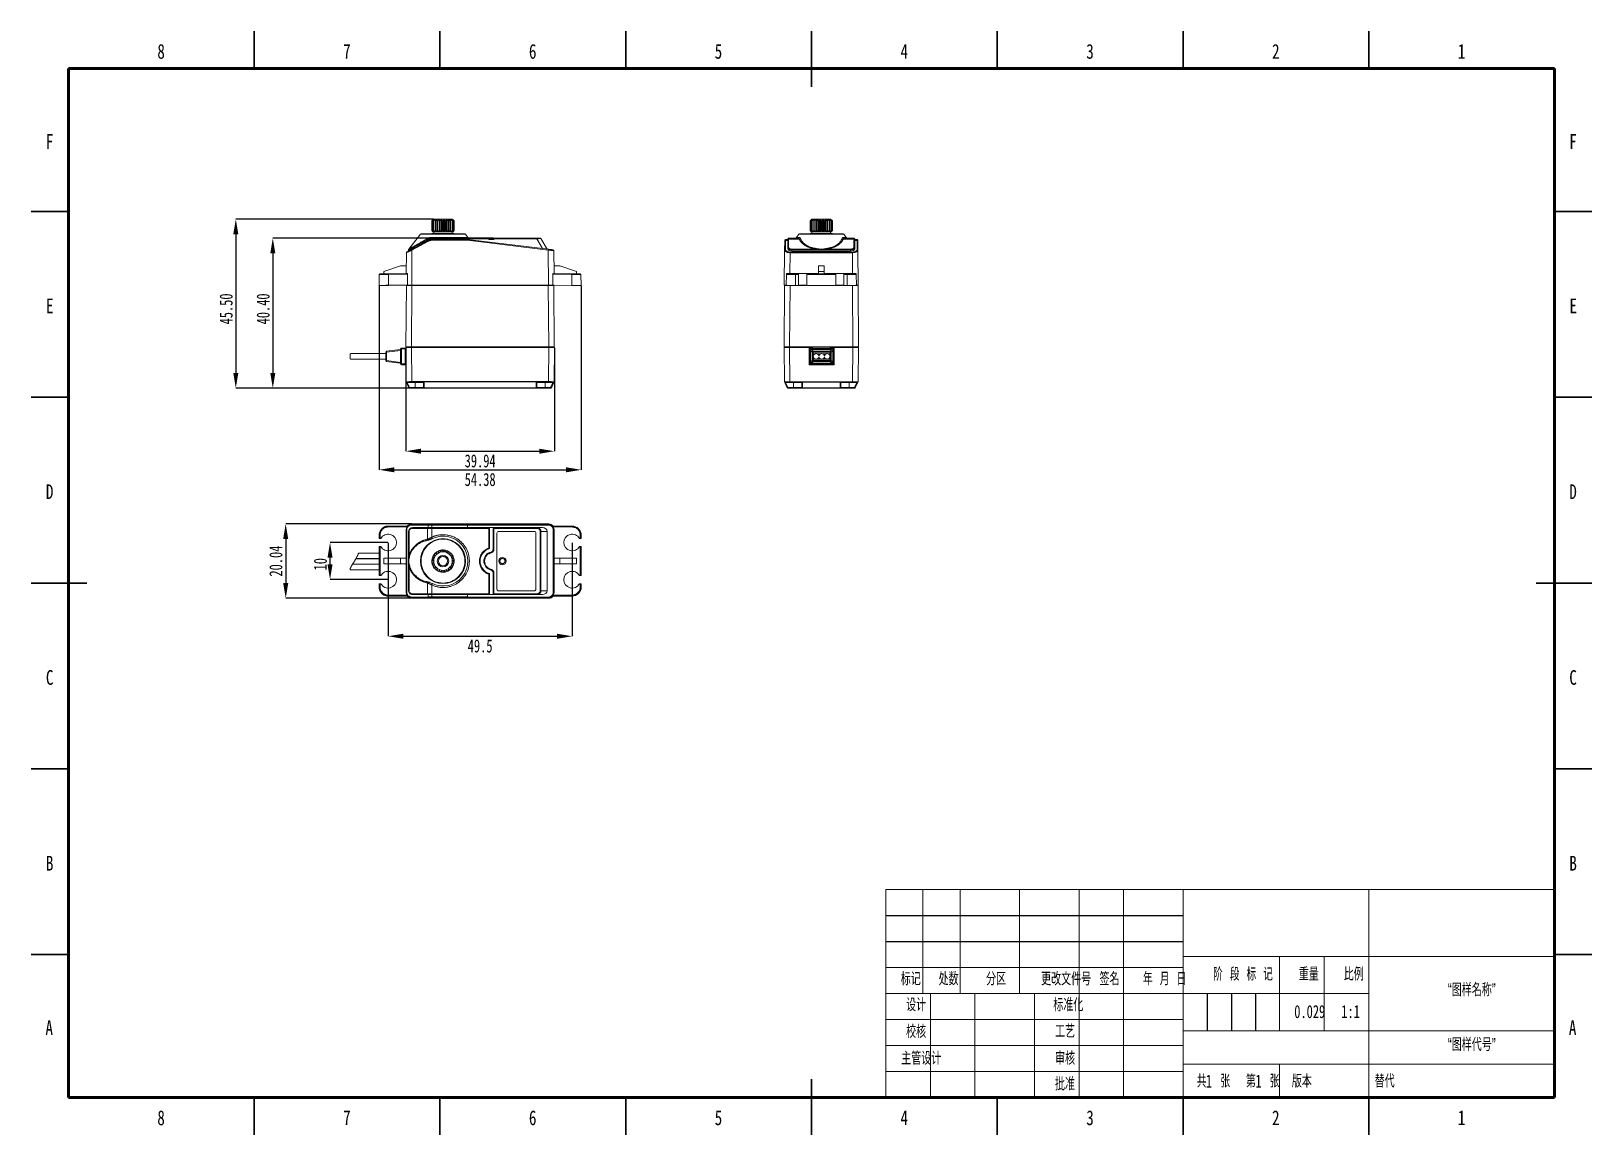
# Model space of a CAD drawing. Header units: millimetres. Extents: x 0 to 420, y 0 to 297.
import ezdxf

# ---------------------------------------------------------------- set-up
doc = ezdxf.new("R2010")
doc.units = ezdxf.units.MM
for name, color, linetype in [('10', 7, 'Continuous'), ('5', 7, 'Continuous'), ('SLD-0', 7, 'Continuous')]:
    doc.layers.add(name, color=color, linetype=linetype)
doc.layers.add('标注层', color=4, linetype='Continuous', lineweight=15)
doc.styles.add('SLDTEXTSTYLE0', font='TXT', dxfattribs={"width": 0.7, "bigfont": 'bigfont'})
doc.styles.add('SLDTEXTSTYLE1', font='TXT', dxfattribs={"width": 0.7})
doc.styles.add('SLDTEXTSTYLE2', font='TXT', dxfattribs={"width": 0.6, "bigfont": 'bigfont'})
doc.styles.add('SLDTEXTSTYLE3', font='TXT', dxfattribs={"width": 0.614286, "bigfont": 'bigfont'})
doc.styles.add('SLDTEXTSTYLE4', font='TXT', dxfattribs={"width": 0.62, "bigfont": 'bigfont'})
doc.styles.add('SLDTEXTSTYLE5', font='TXT', dxfattribs={"width": 0.75})
doc.dimstyles.new('SLDDIMSTYLE0', dxfattribs={"dimtxt": 3.5, "dimasz": 4.08, "dimexe": 0, "dimexo": 0.0625, "dimgap": 0.875, "dimtad": 2, "dimrnd": 1e-09, "dimzin": 4, "dimdsep": 46, "dimtxsty": 'SLDTEXTSTYLE1', "dimsah": 1, "dimcen": 0.09, "dimadec": 0, "dimazin": 1, "dimtfac": 1, "dimtofl": 0, "dimtmove": 0, "dimatfit": 3, "dimfxl": 1, "dimfrac": 2, "dimtolj": 1, "dimtzin": 12, "dimarcsym": 0})
doc.dimstyles.new('SLDDIMSTYLE1', dxfattribs={"dimtxt": 3.5, "dimasz": 4.08, "dimexe": 0, "dimexo": 0.0625, "dimgap": 0.875, "dimtad": 2, "dimrnd": 1e-09, "dimzin": 12, "dimdsep": 46, "dimtxsty": 'SLDTEXTSTYLE1', "dimsah": 1, "dimcen": 0.09, "dimadec": 0, "dimazin": 3, "dimtfac": 1, "dimtofl": 0, "dimtmove": 0, "dimatfit": 3, "dimfxl": 1, "dimfrac": 2, "dimtolj": 1, "dimtzin": 12, "dimarcsym": 0})
doc.dimstyles.new('SLDDIMSTYLE2', dxfattribs={"dimtxt": 3.5, "dimasz": 4.08, "dimexe": 0, "dimexo": 0.0625, "dimgap": 0.875, "dimtad": 2, "dimrnd": 1e-09, "dimzin": 12, "dimdsep": 46, "dimtxsty": 'SLDTEXTSTYLE1', "dimsah": 1, "dimcen": 0.09, "dimadec": 0, "dimazin": 3, "dimtfac": 1, "dimtmove": 0, "dimatfit": 0, "dimfxl": 1, "dimfrac": 2, "dimtolj": 1, "dimtzin": 12, "dimarcsym": 0})

msp = doc.modelspace()

# ---------------------------------------------------------------- texts
at = {"color": 7, "linetype": 'Continuous', "lineweight": 0, "char_height": 3.969, "attachment_point": 2, "style": 'SLDTEXTSTYLE5'}
for s, insert in [('8', (34.96, 293.56)), ('7', (84.96, 293.56)), ('6', (134.96, 293.56)), ('5', (184.96, 293.56)), ('4', (234.96, 293.56)), ('3', (284.96, 293.56)), ('2', (334.96, 293.56)), ('1', (384.96, 293.56)), ('F', (4.958, 269.31)), ('F', (414.958, 269.31)), ('E', (5.008, 225.06)), ('E', (415.008, 225.06)), ('D', (4.953, 175.06)), ('D', (414.953, 175.06)), ('C', (4.959, 125.06)), ('C', (414.959, 125.06)), ('B', (4.971, 75.06)), ('B', (414.971, 75.06)), ('A', (4.84, 30.81)), ('A', (414.84, 30.81)), ('8', (34.96, 6.56)), ('7', (84.96, 6.56)), ('6', (134.96, 6.56)), ('5', (184.96, 6.56)), ('4', (234.96, 6.56)), ('3', (284.96, 6.56)), ('2', (334.96, 6.56)), ('1', (384.96, 6.56))]:
    msp.add_mtext(s, dxfattribs=dict(at, insert=insert))
at = {"layer": '10', "char_height": 3.5}
for s, insert, attachment_point, style in [('标记', (236.711, 43.717), 2, 'SLDTEXTSTYLE0'), ('处数', (246.886, 43.717), 2, 'SLDTEXTSTYLE0'), ('分区', (259.683, 43.717), 2, 'SLDTEXTSTYLE0'), ('更改文件号', (278.529, 43.717), 2, 'SLDTEXTSTYLE0'), ('签名', (290.187, 43.717), 2, 'SLDTEXTSTYLE0'), ('年 月 日', (305.041, 43.717), 2, 'SLDTEXTSTYLE4'), ('阶 段 标 记', (326.125, 44.994), 2, 'SLDTEXTSTYLE3'), ('重量', (343.85, 44.994), 2, 'SLDTEXTSTYLE0'), ('比例', (355.942, 44.994), 2, 'SLDTEXTSTYLE0'), ('“图样名称”', (387.688, 40.791), 2, 'SLDTEXTSTYLE0'), ('设计', (238.15, 36.734), 2, 'SLDTEXTSTYLE0'), ('标准化', (279.121, 36.734), 2, 'SLDTEXTSTYLE0'), ('0.029', (344.095, 34.905), 2, 'SLDTEXTSTYLE1'), ('1:1', (355.084, 34.905), 2, 'SLDTEXTSTYLE1'), ('校核', (238.149, 29.556), 2, 'SLDTEXTSTYLE0'), ('工艺', (278.235, 29.599), 2, 'SLDTEXTSTYLE0'), ('“图样代号”', (387.69, 26.05), 2, 'SLDTEXTSTYLE0'), ('主管设计', (239.531, 22.33), 2, 'SLDTEXTSTYLE0'), ('审核', (278.234, 22.33), 2, 'SLDTEXTSTYLE0'), ('批准', (278.217, 15.441), 2, 'SLDTEXTSTYLE0'), ('共  张', (318.178, 16.201), 2, 'SLDTEXTSTYLE2'), ('1', (316.142, 16.201), 1, 'SLDTEXTSTYLE1'), ('第  张', (331.442, 16.201), 2, 'SLDTEXTSTYLE2'), ('1', (329.479, 16.201), 1, 'SLDTEXTSTYLE1'), ('版本', (341.961, 16.201), 2, 'SLDTEXTSTYLE0')]:
    msp.add_mtext(s, dxfattribs=dict(at, insert=insert, attachment_point=attachment_point, style=style))
at = {"layer": 'SLD-0', "insert": (361.561, 16.201), "char_height": 3.5, "attachment_point": 1, "style": 'SLDTEXTSTYLE0'}
msp.add_mtext('替代', dxfattribs=at)

# ---------------------------------------------------------------- blocks, each defined once
blk = doc.blocks.new('*D7')
at = {"layer": 'Defpoints', "color": 0, "transparency": 16777216}
for p in [(108.32, 246.43), (55.06, 200.93), (101.84, 200.93)]:
    blk.add_point(p, dxfattribs=at)
at = {"layer": '标注层', "color": 0, "lineweight": -2, "transparency": 16777216}
for p, q in [((108.26, 246.43), (55.06, 246.43)), ((55.06, 242.35), (55.06, 205.01)), ((101.78, 200.93), (55.06, 200.93))]:
    blk.add_line(p, q, dxfattribs=at)
at = {"layer": '标注层', "color": 0, "transparency": 16777216}
for points in [[(54.38, 242.35), (55.74, 242.35), (55.06, 246.43)], [(54.38, 205.01), (55.74, 205.01), (55.06, 200.93)]]:
    blk.add_solid(points, dxfattribs=at)
at = {"layer": '标注层', "color": 0, "transparency": 16777216, "insert": (50.69, 222.26), "char_height": 3.5, "attachment_point": 2, "rotation": 90, "style": 'SLDTEXTSTYLE1'}
blk.add_mtext('\\A1;45.50', dxfattribs=at)
blk = doc.blocks.new('*D8')
at = {"layer": 'Defpoints', "color": 0, "transparency": 16777216}
for p in [(124.52, 241.33), (65.02, 200.93), (101.84, 200.93)]:
    blk.add_point(p, dxfattribs=at)
at = {"layer": '标注层', "color": 0, "lineweight": -2, "transparency": 16777216}
for p, q in [((124.46, 241.33), (65.02, 241.33)), ((65.02, 237.25), (65.02, 205.01)), ((101.78, 200.93), (65.02, 200.93))]:
    blk.add_line(p, q, dxfattribs=at)
at = {"layer": '标注层', "color": 0, "transparency": 16777216}
for points in [[(64.34, 237.25), (65.7, 237.25), (65.02, 241.33)], [(64.34, 205.01), (65.7, 205.01), (65.02, 200.93)]]:
    blk.add_solid(points, dxfattribs=at)
at = {"layer": '标注层', "color": 0, "transparency": 16777216, "insert": (60.65, 222.26), "char_height": 3.5, "attachment_point": 2, "rotation": 90, "style": 'SLDTEXTSTYLE1'}
blk.add_mtext('\\A1;40.40', dxfattribs=at)
blk = doc.blocks.new('*D11')
at = {"layer": 'Defpoints', "color": 0, "transparency": 16777216}
for p in [(80.42, 159.4), (96.07, 159.4), (96.07, 149.4)]:
    blk.add_point(p, dxfattribs=at)
at = {"layer": '标注层', "color": 0, "lineweight": -2, "transparency": 16777216}
for p, q in [((96.01, 159.4), (80.42, 159.4)), ((80.42, 153.48), (80.42, 155.32)), ((96.01, 149.4), (80.42, 149.4))]:
    blk.add_line(p, q, dxfattribs=at)
at = {"layer": '标注层', "color": 0, "transparency": 16777216}
for points in [[(79.74, 155.32), (81.1, 155.32), (80.42, 159.4)], [(79.74, 153.48), (81.1, 153.48), (80.42, 149.4)]]:
    blk.add_solid(points, dxfattribs=at)
at = {"layer": '标注层', "color": 0, "transparency": 16777216, "insert": (76.05, 153.55), "char_height": 3.5, "attachment_point": 2, "rotation": 90, "style": 'SLDTEXTSTYLE1'}
blk.add_mtext('\\A1;10', dxfattribs=at)
blk = doc.blocks.new('*D12')
at = {"layer": 'Defpoints', "color": 0, "transparency": 16777216}
for p in [(102.38, 164.42), (68.49, 144.38), (102.38, 144.38)]:
    blk.add_point(p, dxfattribs=at)
at = {"layer": '标注层', "color": 0, "lineweight": -2, "transparency": 16777216}
for p, q in [((102.32, 164.42), (68.49, 164.42)), ((68.49, 160.34), (68.49, 148.46)), ((102.32, 144.38), (68.49, 144.38))]:
    blk.add_line(p, q, dxfattribs=at)
at = {"layer": '标注层', "color": 0, "transparency": 16777216}
for points in [[(67.81, 160.34), (69.17, 160.34), (68.49, 164.42)], [(67.81, 148.46), (69.17, 148.46), (68.49, 144.38)]]:
    blk.add_solid(points, dxfattribs=at)
at = {"layer": '标注层', "color": 0, "transparency": 16777216, "insert": (65.86, 154.4), "char_height": 3.5, "attachment_point": 5, "rotation": 90, "style": 'SLDTEXTSTYLE1'}
blk.add_mtext('\\A1;20.04', dxfattribs=at)
blk = doc.blocks.new('*D13')
at = {"layer": 'Defpoints', "color": 0, "transparency": 16777216}
for p in [(96.07, 159.4), (145.57, 159.4), (145.57, 134.17)]:
    blk.add_point(p, dxfattribs=at)
at = {"layer": '标注层', "color": 0, "lineweight": -2, "transparency": 16777216}
for p, q in [((96.07, 159.33), (96.07, 134.17)), ((145.57, 159.33), (145.57, 134.17)), ((100.15, 134.17), (141.49, 134.17))]:
    blk.add_line(p, q, dxfattribs=at)
at = {"layer": '标注层', "color": 0, "transparency": 16777216}
for points in [[(100.15, 134.85), (100.15, 133.49), (96.07, 134.17)], [(141.49, 134.85), (141.49, 133.49), (145.57, 134.17)]]:
    blk.add_solid(points, dxfattribs=at)
at = {"layer": '标注层', "color": 0, "transparency": 16777216, "insert": (120.82, 131.54), "char_height": 3.5, "attachment_point": 5, "style": 'SLDTEXTSTYLE1'}
blk.add_mtext('\\A1;49.5', dxfattribs=at)
blk = doc.blocks.new('*D14')
at = {"layer": 'Defpoints', "color": 0, "transparency": 16777216}
for p in [(93.63, 228.52), (148.01, 228.52), (148.01, 178.96)]:
    blk.add_point(p, dxfattribs=at)
at = {"layer": '标注层', "color": 0, "lineweight": -2, "transparency": 16777216}
for p, q in [((93.63, 228.46), (93.63, 178.96)), ((148.01, 228.46), (148.01, 178.96)), ((97.71, 178.96), (143.93, 178.96))]:
    blk.add_line(p, q, dxfattribs=at)
at = {"layer": '标注层', "color": 0, "transparency": 16777216}
for points in [[(97.71, 179.64), (97.71, 178.28), (93.63, 178.96)], [(143.93, 179.64), (143.93, 178.28), (148.01, 178.96)]]:
    blk.add_solid(points, dxfattribs=at)
at = {"layer": '标注层', "color": 0, "transparency": 16777216, "insert": (120.82, 176.33), "char_height": 3.5, "attachment_point": 5, "style": 'SLDTEXTSTYLE1'}
blk.add_mtext('\\A1;54.38', dxfattribs=at)
blk = doc.blocks.new('*D15')
at = {"layer": 'Defpoints', "color": 0, "transparency": 16777216}
for p in [(100.85, 211.88), (140.79, 211.88), (140.79, 183.97)]:
    blk.add_point(p, dxfattribs=at)
at = {"layer": '标注层', "color": 0, "lineweight": -2, "transparency": 16777216}
for p, q in [((100.85, 211.82), (100.85, 183.97)), ((140.79, 211.82), (140.79, 183.97)), ((104.93, 183.97), (136.71, 183.97))]:
    blk.add_line(p, q, dxfattribs=at)
at = {"layer": '标注层', "color": 0, "transparency": 16777216}
for points in [[(104.93, 184.65), (104.93, 183.29), (100.85, 183.97)], [(136.71, 184.65), (136.71, 183.29), (140.79, 183.97)]]:
    blk.add_solid(points, dxfattribs=at)
at = {"layer": '标注层', "color": 0, "transparency": 16777216, "insert": (120.82, 181.34), "char_height": 3.5, "attachment_point": 5, "style": 'SLDTEXTSTYLE1'}
blk.add_mtext('\\A1;39.94', dxfattribs=at)

# ---------------------------------------------------------------- dimensions: what is measured, and where the dimension line sits
at = {"layer": '标注层'}
for base, p1, p2, angle, dimstyle, picture, middle, dimtype in [((55.063, 200.933), (108.323, 246.433), (101.845, 200.933), 90, 'SLDDIMSTYLE0', '*D7', (55.063, 222.258), 160), ((65.022, 200.933), (124.523, 241.333), (101.845, 200.933), 90, 'SLDDIMSTYLE0', '*D8', (65.022, 222.258), 160), ((148.014, 178.958), (93.633, 228.523), (148.014, 228.523), 359.99995, 'SLDDIMSTYLE1', '*D14', (120.824, 178.958), 161), ((80.424, 159.395), (96.073, 149.395), (96.073, 159.395), 90, 'SLDDIMSTYLE2', '*D11', (80.424, 153.549), 160)]:
    dim = msp.add_linear_dim(base=base, p1=p1, p2=p2, angle=angle, dimstyle=dimstyle, dxfattribs=at)
    dim.commit()
    dim.dimension.update_dxf_attribs({"geometry": picture, "text_midpoint": middle, "dimtype": dimtype})
dim = msp.add_linear_dim(base=(140.792, 183.968), p1=(100.853, 211.883), p2=(140.792, 211.883), dimstyle='SLDDIMSTYLE1', dxfattribs=at)
dim.commit()
dim.dimension.update_dxf_attribs({"geometry": '*D15', "text_midpoint": (120.823, 183.968), "dimtype": 160})
dim = msp.add_linear_dim(base=(68.488, 144.376), p1=(102.384, 164.415), p2=(102.384, 144.376), angle=90, dimstyle='SLDDIMSTYLE2', dxfattribs=at)
dim.commit()
dim.dimension.update_dxf_attribs({"geometry": '*D12', "text_midpoint": (65.863, 154.395)})
dim = msp.add_linear_dim(base=(145.573, 134.17), p1=(96.073, 159.395), p2=(145.573, 159.395), dimstyle='SLDDIMSTYLE1', dxfattribs=at)
dim.commit()
dim.dimension.update_dxf_attribs({"geometry": '*D13', "text_midpoint": (120.823, 131.545)})

# ---------------------------------------------------------------- linework, layer by layer
at = {"color": 7, "linetype": 'Continuous', "lineweight": 30}
for p, q in [((60, 287), (60, 297)), ((110, 287), (110, 297)), ((160, 287), (160, 297)), ((210, 297.001), (210, 281.999)), ((210, 287), (210, 297)), ((260, 287), (260, 297)), ((310, 287), (310, 297)), ((360, 287), (360, 297)), ((10, 248.5), (0, 248.5)), ((410, 248.5), (420, 248.5)), ((10, 198.5), (0, 198.5)), ((410, 198.5), (420, 198.5)), ((-0.001, 148.5), (15.001, 148.5)), ((10, 148.5), (0, 148.5)), ((420.001, 148.5), (404.999, 148.5)), ((410, 148.5), (420, 148.5)), ((10, 98.5), (0, 98.5)), ((410, 98.5), (420, 98.5)), ((10, 48.5), (0, 48.5)), ((410, 48.5), (420, 48.5)), ((210, -0.001), (210, 15.001)), ((60, 10), (60, 0)), ((110, 10), (110, 0)), ((160, 10), (160, 0)), ((210, 10), (210, 0)), ((260, 10), (260, 0)), ((310, 10), (310, 0)), ((360, 10), (360, 0))]:
    msp.add_line(p, q, dxfattribs=at)
at = {"color": 7, "linetype": 'Continuous', "lineweight": 60}
for p, q in [((10, 10), (10, 287)), ((10, 287), (410, 287)), ((410, 287), (410, 10)), ((410, 10), (10, 10))]:
    msp.add_line(p, q, dxfattribs=at)
at = {"color": 7, "linetype": 'Continuous', "lineweight": 15}
for p, q in [((107.912, 246.023), (107.823, 245.933)), ((107.823, 245.933), (107.829, 245.933)), ((107.823, 245.933), (107.823, 243.333)), ((107.829, 245.933), (108.232, 246.312)), ((107.829, 243.333), (107.829, 245.933)), ((108.323, 246.433), (107.912, 246.023)), ((108.245, 246.312), (107.931, 245.933)), ((107.931, 245.933), (107.972, 245.933)), ((107.931, 245.933), (107.931, 243.333)), ((107.972, 245.933), (108.412, 246.312)), ((107.972, 243.333), (107.972, 245.933)), ((108.445, 246.312), (108.22, 245.933)), ((108.22, 245.933), (108.294, 245.933)), ((108.22, 245.933), (108.22, 243.333)), ((108.294, 245.933), (108.744, 246.312)), ((108.294, 243.333), (108.294, 245.933)), ((113.323, 246.433), (108.323, 246.433)), ((108.794, 246.312), (108.673, 245.933)), ((108.673, 245.933), (108.775, 245.933)), ((108.673, 245.933), (108.673, 243.333)), ((108.775, 245.933), (109.206, 246.312)), ((108.775, 243.333), (108.775, 245.933)), ((109.206, 243.033), (109.206, 246.312)), ((109.27, 246.312), (109.261, 245.933)), ((109.261, 245.933), (109.385, 245.933)), ((109.261, 245.933), (109.261, 243.333)), ((109.385, 245.933), (109.77, 246.312)), ((109.385, 243.333), (109.385, 245.933)), ((109.77, 243.033), (109.77, 246.312)), ((109.844, 246.312), (109.947, 245.933)), ((109.844, 243.033), (109.844, 246.312)), ((109.947, 245.933), (110.085, 245.933)), ((109.947, 245.933), (109.947, 243.333)), ((110.085, 245.933), (110.4, 246.312)), ((110.085, 243.333), (110.085, 245.933)), ((110.4, 243.033), (110.4, 246.312)), ((110.48, 246.312), (110.688, 245.933)), ((110.48, 243.033), (110.48, 246.312)), ((110.688, 245.933), (110.688, 243.333)), ((110.688, 245.933), (110.831, 245.933)), ((110.831, 245.933), (111.056, 246.312)), ((110.831, 243.333), (110.831, 245.933)), ((111.056, 243.033), (111.056, 246.312)), ((111.137, 246.312), (111.438, 245.933)), ((111.137, 243.033), (111.137, 246.312)), ((111.438, 245.933), (111.577, 245.933)), ((111.438, 245.933), (111.438, 243.333)), ((111.577, 245.933), (111.698, 246.312)), ((111.577, 243.333), (111.577, 245.933)), ((111.698, 243.033), (111.698, 246.312)), ((111.774, 246.312), (112.149, 245.933)), ((111.774, 243.033), (111.774, 246.312)), ((112.149, 245.933), (112.276, 245.933)), ((112.149, 245.933), (112.149, 243.333)), ((112.276, 245.933), (112.285, 246.312)), ((112.276, 243.333), (112.276, 245.933)), ((112.285, 243.033), (112.285, 246.312)), ((112.351, 246.312), (112.776, 245.933)), ((112.351, 243.033), (112.351, 246.312)), ((112.776, 245.933), (112.883, 245.933)), ((112.776, 245.933), (112.776, 243.333)), ((112.883, 245.933), (112.78, 246.312)), ((112.833, 246.312), (113.281, 245.933)), ((112.883, 243.333), (112.883, 245.933)), ((113.36, 245.933), (113.152, 246.312)), ((113.188, 246.312), (113.631, 245.933)), ((113.281, 245.933), (113.36, 245.933)), ((113.281, 245.933), (113.281, 243.333)), ((113.547, 246.209), (113.323, 246.433)), ((113.36, 243.333), (113.36, 245.933)), ((113.678, 245.933), (113.378, 246.312)), ((113.394, 246.312), (113.805, 245.933)), ((113.817, 245.933), (113.547, 246.209)), ((113.631, 245.933), (113.678, 245.933)), ((113.631, 245.933), (113.631, 243.333)), ((113.678, 243.333), (113.678, 245.933)), ((113.805, 245.933), (113.817, 245.933)), ((113.805, 245.933), (113.805, 243.333)), ((113.817, 243.333), (113.817, 245.933)), ((209.99, 246.291), (209.641, 245.933)), ((209.641, 245.933), (209.656, 245.933)), ((209.641, 245.933), (209.641, 243.333)), ((209.656, 245.933), (210.071, 246.312)), ((209.656, 243.333), (209.656, 245.933)), ((210.089, 246.312), (209.795, 245.933)), ((209.795, 245.933), (209.845, 245.933)), ((209.795, 245.933), (209.795, 243.333)), ((209.845, 245.933), (210.29, 246.312)), ((209.845, 243.333), (209.845, 245.933)), ((210.131, 246.433), (209.989, 246.291)), ((210.328, 246.312), (210.128, 245.933)), ((210.128, 245.933), (210.21, 245.933)), ((210.128, 245.933), (210.128, 243.333)), ((212.631, 246.433), (210.131, 246.433)), ((210.21, 245.933), (210.657, 246.312)), ((210.21, 243.333), (210.21, 245.933)), ((210.711, 246.312), (210.617, 245.933)), ((210.617, 245.933), (210.726, 245.933)), ((210.617, 245.933), (210.617, 243.333)), ((210.726, 245.933), (211.148, 246.312)), ((210.726, 243.333), (210.726, 245.933)), ((211.148, 243.033), (211.148, 246.312)), ((211.215, 246.312), (211.234, 245.933)), ((211.215, 243.033), (211.215, 246.312)), ((211.234, 245.933), (211.362, 245.933)), ((211.234, 245.933), (211.234, 243.333)), ((211.362, 245.933), (211.731, 246.312)), ((211.362, 243.333), (211.362, 245.933)), ((211.731, 243.033), (211.731, 246.312)), ((211.808, 246.312), (211.938, 245.933)), ((211.808, 243.033), (211.808, 246.312)), ((211.938, 245.933), (212.078, 245.933)), ((211.938, 245.933), (211.938, 243.333)), ((212.078, 245.933), (212.372, 246.312)), ((212.078, 243.333), (212.078, 245.933)), ((212.372, 243.033), (212.372, 246.312)), ((212.452, 243.033), (212.452, 246.312)), ((215.131, 246.433), (212.631, 246.433)), ((212.685, 245.933), (212.685, 243.333)), ((212.685, 245.933), (212.829, 245.933)), ((212.829, 245.933), (213.029, 246.312)), ((212.829, 243.333), (212.829, 245.933)), ((213.029, 243.033), (213.029, 246.312)), ((213.108, 246.312), (213.43, 245.933)), ((213.108, 243.033), (213.108, 246.312)), ((213.43, 245.933), (213.567, 245.933)), ((213.43, 245.933), (213.43, 243.333)), ((213.567, 245.933), (213.66, 246.312)), ((213.567, 243.333), (213.567, 245.933)), ((213.66, 243.033), (213.66, 246.312)), ((213.734, 246.312), (214.124, 245.933)), ((213.734, 243.033), (213.734, 246.312)), ((214.124, 245.933), (214.246, 245.933)), ((214.124, 245.933), (214.124, 243.333)), ((214.246, 245.933), (214.228, 246.312)), ((214.246, 243.333), (214.246, 245.933)), ((214.291, 246.312), (214.724, 245.933)), ((214.291, 243.033), (214.291, 246.312)), ((214.824, 245.933), (214.694, 246.312)), ((214.724, 245.933), (214.824, 245.933)), ((214.724, 245.933), (214.724, 243.333)), ((214.743, 246.312), (215.193, 245.933)), ((214.824, 243.333), (214.824, 245.933)), ((215.265, 245.933), (215.032, 246.312)), ((215.063, 246.312), (215.501, 245.933)), ((215.631, 245.933), (215.131, 246.433)), ((215.193, 245.933), (215.265, 245.933)), ((215.193, 245.933), (215.193, 243.333)), ((215.539, 245.933), (215.218, 246.312)), ((215.23, 246.312), (215.628, 245.933)), ((215.265, 243.333), (215.265, 245.933)), ((215.501, 245.933), (215.539, 245.933)), ((215.501, 245.933), (215.501, 243.333)), ((215.539, 243.333), (215.539, 245.933)), ((215.628, 245.933), (215.631, 245.933)), ((215.628, 245.933), (215.628, 243.333)), ((215.631, 243.333), (215.631, 245.933)), ((104.763, 242.356), (101.606, 238.316)), ((106.822, 240.691), (102.38, 238.279)), ((106.917, 240.517), (102.475, 238.105)), ((106.609, 241.03), (102.575, 238.84)), ((102.67, 238.665), (106.704, 240.855)), ((117.451, 240.933), (107.776, 240.933)), ((107.776, 240.933), (107.776, 240.735)), ((117.439, 240.735), (107.776, 240.735)), ((107.802, 241.333), (107.802, 241.133)), ((123.123, 241.333), (107.802, 241.333)), ((107.802, 241.133), (123.123, 241.133)), ((107.823, 243.333), (107.912, 243.245)), ((107.823, 242.533), (107.823, 242.433)), ((113.823, 242.533), (107.823, 242.533)), ((108.146, 243.033), (107.829, 243.333)), ((107.912, 243.244), (108.123, 243.033)), ((107.931, 243.333), (107.972, 243.333)), ((107.931, 243.333), (108.178, 243.033)), ((108.318, 243.033), (107.972, 243.333)), ((108.146, 243.033), (108.123, 243.033)), ((108.178, 243.033), (108.146, 243.033)), ((108.318, 243.033), (108.178, 243.033)), ((108.22, 243.333), (108.397, 243.033)), ((108.648, 243.033), (108.294, 243.333)), ((108.397, 243.033), (108.318, 243.033)), ((108.323, 243.033), (108.323, 242.533)), ((108.648, 243.033), (108.397, 243.033)), ((108.744, 243.033), (108.648, 243.033)), ((108.673, 243.333), (108.775, 243.333)), ((108.673, 243.333), (108.768, 243.033)), ((108.768, 243.033), (108.744, 243.033)), ((109.114, 243.033), (108.768, 243.033)), ((109.114, 243.033), (108.775, 243.333)), ((109.206, 243.033), (109.114, 243.033)), ((109.268, 243.033), (109.206, 243.033)), ((109.261, 243.333), (109.385, 243.333)), ((109.261, 243.333), (109.268, 243.033)), ((109.688, 243.033), (109.268, 243.033)), ((109.688, 243.033), (109.385, 243.333)), ((109.77, 243.033), (109.688, 243.033)), ((109.844, 243.033), (109.77, 243.033)), ((109.866, 243.033), (109.844, 243.033)), ((109.947, 243.333), (109.866, 243.033)), ((110.333, 243.033), (109.866, 243.033)), ((109.947, 243.333), (110.085, 243.333)), ((110.333, 243.033), (110.085, 243.333)), ((110.4, 243.033), (110.333, 243.033)), ((110.48, 243.033), (110.4, 243.033)), ((110.524, 243.033), (110.48, 243.033)), ((110.688, 243.333), (110.524, 243.033)), ((111.008, 243.033), (110.524, 243.033)), ((110.688, 243.333), (110.831, 243.333)), ((111.008, 243.033), (110.831, 243.333)), ((111.056, 243.033), (111.008, 243.033)), ((111.137, 243.033), (111.056, 243.033)), ((111.201, 243.033), (111.137, 243.033)), ((111.438, 243.333), (111.201, 243.033)), ((111.672, 243.033), (111.201, 243.033)), ((111.438, 243.333), (111.577, 243.333)), ((111.672, 243.033), (111.577, 243.333)), ((111.698, 243.033), (111.672, 243.033)), ((111.774, 243.033), (111.698, 243.033)), ((111.854, 243.033), (111.774, 243.033)), ((112.149, 243.333), (111.854, 243.033)), ((112.283, 243.033), (111.854, 243.033)), ((112.283, 243.033), (112.276, 243.333)), ((112.285, 243.033), (112.283, 243.033)), ((112.351, 243.033), (112.285, 243.033)), ((112.442, 243.033), (112.351, 243.033)), ((112.776, 243.333), (112.442, 243.033)), ((112.802, 243.033), (112.442, 243.033)), ((112.776, 243.333), (112.883, 243.333)), ((112.833, 243.033), (112.801, 243.033)), ((112.802, 243.033), (112.883, 243.333)), ((112.928, 243.033), (112.833, 243.033)), ((113.281, 243.333), (112.928, 243.033)), ((113.196, 243.033), (112.928, 243.033)), ((113.196, 243.033), (113.36, 243.333)), ((113.283, 243.033), (113.196, 243.033)), ((113.281, 243.333), (113.36, 243.333)), ((113.631, 243.333), (113.283, 243.033)), ((113.323, 242.533), (113.323, 243.033)), ((113.442, 243.033), (113.678, 243.333)), ((113.482, 243.033), (113.442, 243.033)), ((113.805, 243.333), (113.482, 243.033)), ((113.523, 243.033), (113.817, 243.333)), ((113.523, 243.033), (113.547, 243.058)), ((113.631, 243.333), (113.678, 243.333)), ((113.805, 243.333), (113.817, 243.333)), ((113.823, 242.433), (113.823, 242.533)), ((117.532, 241.525), (116.883, 242.356)), ((139.17, 238.104), (117.439, 240.735)), ((139.194, 238.301), (117.451, 240.933)), ((123.123, 241.275), (123.123, 241.333)), ((123.123, 241.133), (123.123, 241.275)), ((123.123, 241.133), (123.123, 240.933)), ((123.323, 241.133), (123.123, 241.133)), ((123.123, 240.933), (124.523, 240.933)), ((123.155, 241.333), (123.765, 241.333)), ((123.323, 240.933), (123.323, 241.133)), ((123.717, 241.133), (124.323, 241.133)), ((123.717, 240.933), (123.717, 241.133)), ((124.523, 241.133), (124.323, 241.133)), ((124.323, 241.133), (124.323, 240.933)), ((124.523, 241.333), (124.523, 241.275)), ((136.066, 241.333), (124.523, 241.333)), ((124.523, 241.275), (124.523, 241.133)), ((124.523, 240.933), (124.523, 241.133)), ((124.523, 241.133), (136.066, 241.133)), ((136.066, 241.133), (136.066, 241.333)), ((136.066, 241.133), (137.589, 238.495)), ((138.831, 238.345), (137.163, 241.233)), ((202.764, 238.105), (202.785, 240.517)), ((202.964, 238.279), (202.985, 240.691)), ((202.985, 240.691), (203.631, 240.691)), ((202.987, 240.933), (203.631, 240.933)), ((203.631, 238.665), (203.631, 240.855)), ((203.831, 241.333), (203.831, 241.03)), ((203.831, 241.333), (206.203, 241.333)), ((203.831, 241.03), (206.737, 241.03)), ((203.831, 238.84), (203.831, 241.03)), ((206.571, 242.356), (205.922, 241.525)), ((209.631, 242.533), (209.631, 242.433)), ((215.631, 242.533), (209.631, 242.533)), ((209.641, 243.333), (209.932, 243.033)), ((209.982, 243.033), (209.656, 243.333)), ((209.795, 243.333), (209.845, 243.333)), ((209.795, 243.333), (210.027, 243.033)), ((210.195, 243.033), (209.845, 243.333)), ((209.982, 243.033), (209.932, 243.033)), ((210.027, 243.033), (209.982, 243.033)), ((210.195, 243.033), (210.027, 243.033)), ((210.128, 243.333), (210.21, 243.333)), ((210.128, 243.333), (210.285, 243.033)), ((210.131, 243.033), (210.131, 242.533)), ((210.285, 243.033), (210.195, 243.033)), ((210.561, 243.033), (210.21, 243.333)), ((210.561, 243.033), (210.285, 243.033)), ((210.657, 243.033), (210.561, 243.033)), ((210.617, 243.333), (210.726, 243.333)), ((210.617, 243.333), (210.691, 243.033)), ((210.691, 243.033), (210.657, 243.033)), ((211.058, 243.033), (210.691, 243.033)), ((211.058, 243.033), (210.726, 243.333)), ((211.148, 243.033), (211.058, 243.033)), ((211.215, 243.033), (211.148, 243.033)), ((211.219, 243.033), (211.215, 243.033)), ((211.234, 243.333), (211.219, 243.033)), ((211.653, 243.033), (211.219, 243.033)), ((211.234, 243.333), (211.362, 243.333)), ((211.653, 243.033), (211.362, 243.333)), ((211.731, 243.033), (211.653, 243.033)), ((211.808, 243.033), (211.731, 243.033)), ((211.836, 243.033), (211.808, 243.033)), ((211.938, 243.333), (211.836, 243.033)), ((212.309, 243.033), (211.836, 243.033)), ((211.938, 243.333), (212.078, 243.333)), ((212.309, 243.033), (212.078, 243.333)), ((212.372, 243.033), (212.309, 243.033)), ((212.452, 243.033), (212.372, 243.033)), ((212.502, 243.033), (212.452, 243.033)), ((212.685, 243.333), (212.502, 243.033)), ((212.986, 243.033), (212.502, 243.033)), ((212.986, 243.033), (212.829, 243.333)), ((213.029, 243.033), (212.986, 243.033)), ((213.108, 243.033), (213.029, 243.033)), ((213.177, 243.033), (213.108, 243.033)), ((213.43, 243.333), (213.177, 243.033)), ((213.64, 243.033), (213.177, 243.033)), ((213.43, 243.333), (213.567, 243.333)), ((213.64, 243.033), (213.567, 243.333)), ((213.66, 243.033), (213.64, 243.033)), ((213.734, 243.033), (213.66, 243.033)), ((213.817, 243.033), (213.734, 243.033)), ((214.124, 243.333), (213.817, 243.033)), ((214.232, 243.033), (213.817, 243.033)), ((214.232, 243.033), (214.246, 243.333)), ((214.291, 243.033), (214.232, 243.033)), ((214.383, 243.033), (214.291, 243.033)), ((214.724, 243.333), (214.383, 243.033)), ((214.722, 243.033), (214.383, 243.033)), ((214.722, 243.033), (214.824, 243.333)), ((214.743, 243.033), (214.723, 243.033)), ((214.724, 243.333), (214.824, 243.333)), ((214.839, 243.033), (214.743, 243.033)), ((215.193, 243.333), (214.839, 243.033)), ((215.081, 243.033), (214.839, 243.033)), ((215.081, 243.033), (215.265, 243.333)), ((215.156, 243.033), (215.081, 243.033)), ((215.131, 242.533), (215.131, 243.033)), ((215.501, 243.333), (215.156, 243.033)), ((215.287, 243.033), (215.156, 243.033)), ((215.193, 243.333), (215.265, 243.333)), ((215.287, 243.033), (215.539, 243.333)), ((215.315, 243.033), (215.287, 243.033)), ((215.628, 243.333), (215.315, 243.033)), ((215.331, 243.033), (215.315, 243.033)), ((215.331, 243.033), (215.631, 243.333)), ((215.501, 243.333), (215.539, 243.333)), ((215.628, 243.333), (215.631, 243.333)), ((215.631, 242.433), (215.631, 242.533)), ((218.526, 241.03), (221.431, 241.03)), ((219.341, 241.525), (218.691, 242.356)), ((219.06, 241.333), (221.431, 241.333)), ((221.431, 241.03), (221.431, 241.333)), ((221.431, 241.03), (221.431, 238.84)), ((221.631, 240.933), (222.276, 240.933)), ((221.631, 238.665), (221.631, 240.855)), ((221.631, 240.691), (222.278, 240.691)), ((222.278, 240.691), (222.299, 238.279)), ((222.478, 240.517), (222.499, 238.105)), ((100.969, 237.396), (100.921, 231.833)), ((101.57, 238.207), (101.576, 238.227)), ((101.57, 238.176), (101.57, 237.84)), ((101.633, 238.326), (101.642, 238.329)), ((101.642, 238.329), (101.635, 238.327)), ((102.475, 238.105), (102.393, 228.683)), ((102.67, 238.437), (102.67, 238.665)), ((139.17, 238.104), (139.252, 228.683)), ((140.725, 231.833), (140.671, 237.946)), ((202.764, 238.105), (202.682, 228.683)), ((202.778, 238.169), (202.784, 238.041)), ((203.631, 238.665), (203.631, 238.437)), ((203.645, 238.729), (203.65, 238.556)), ((204.209, 231.833), (204.258, 237.396)), ((204.258, 237.57), (204.258, 237.396)), ((221.005, 237.57), (204.258, 237.57)), ((221.005, 237.396), (204.258, 237.396)), ((204.731, 238.352), (204.731, 238.176)), ((211.304, 238.352), (204.731, 238.352)), ((204.731, 237.84), (204.731, 238.176)), ((204.731, 238.176), (211.766, 238.176)), ((204.731, 237.84), (220.531, 237.84)), ((213.497, 238.329), (213.497, 238.176)), ((213.497, 238.176), (220.531, 238.176)), ((220.531, 238.352), (213.959, 238.352)), ((220.531, 238.352), (220.531, 238.176)), ((220.531, 238.176), (220.531, 237.84)), ((221.005, 237.57), (221.005, 237.396)), ((221.005, 237.396), (221.054, 231.833)), ((221.631, 238.665), (221.611, 238.594)), ((221.613, 238.556), (221.618, 238.729)), ((221.631, 238.437), (221.631, 238.665)), ((222.499, 238.105), (222.465, 238.009)), ((222.479, 238.049), (222.485, 238.169)), ((222.498, 238.118), (222.499, 238.104)), ((222.499, 238.105), (222.581, 228.683)), ((93.683, 231.482), (93.632, 228.573)), ((94.894, 232.333), (99.394, 233.833)), ((94.894, 231.7), (94.894, 232.333)), ((96.129, 231.728), (101.13, 231.838)), ((101.271, 231.644), (96.134, 231.531)), ((96.134, 231.531), (96.134, 228.628)), ((99.394, 233.833), (100.938, 233.833)), ((101.269, 231.833), (101.27, 231.644)), ((145.512, 231.531), (140.376, 231.644)), ((140.515, 231.838), (145.516, 231.728)), ((140.707, 233.833), (142.251, 233.833)), ((142.251, 233.833), (146.751, 232.333)), ((145.512, 231.531), (145.512, 228.578)), ((146.751, 232.333), (146.751, 231.7)), ((148.014, 228.523), (147.963, 231.482)), ((203.192, 228.628), (203.242, 231.531)), ((203.242, 231.531), (203.244, 231.644)), ((203.243, 231.644), (203.248, 231.833)), ((203.257, 231.603), (203.289, 231.519)), ((203.444, 231.838), (203.442, 231.728)), ((204.209, 231.833), (211.881, 231.833)), ((205.693, 231.482), (205.693, 231.678)), ((205.693, 231.678), (206.531, 231.678)), ((205.693, 228.573), (205.693, 231.482)), ((206.531, 231.482), (205.693, 231.482)), ((206.531, 231.678), (206.531, 231.683)), ((206.531, 231.482), (206.531, 231.678)), ((206.531, 228.573), (206.531, 231.482)), ((208.731, 231.683), (208.731, 231.678)), ((208.731, 231.678), (216.531, 231.678)), ((208.731, 231.678), (208.731, 231.482)), ((216.531, 231.482), (208.731, 231.482)), ((208.731, 231.482), (208.731, 228.573)), ((211.881, 233.833), (213.381, 233.833)), ((211.881, 232.333), (211.881, 233.833)), ((211.881, 232.333), (213.381, 232.333)), ((211.881, 232.333), (211.881, 231.7)), ((213.381, 231.7), (211.881, 231.7)), ((213.381, 232.333), (213.381, 233.833)), ((213.381, 231.7), (213.381, 232.333)), ((213.381, 231.833), (221.054, 231.833)), ((216.531, 231.678), (216.531, 231.683)), ((216.531, 231.482), (216.531, 231.678)), ((216.531, 228.573), (216.531, 231.482)), ((218.731, 231.683), (218.731, 231.678)), ((218.731, 231.678), (219.57, 231.678)), ((218.731, 231.678), (218.731, 231.482)), ((219.57, 231.482), (218.731, 231.482)), ((218.731, 231.482), (218.731, 228.573)), ((219.57, 231.678), (219.57, 231.482)), ((219.57, 231.482), (219.57, 228.573)), ((221.821, 231.728), (221.819, 231.838)), ((221.974, 231.519), (221.978, 231.53)), ((222.001, 231.591), (222.006, 231.603)), ((222.015, 231.833), (222.02, 231.644)), ((222.019, 231.644), (222.021, 231.531)), ((222.021, 231.531), (222.071, 228.628)), ((93.633, 228.523), (93.632, 228.573)), ((101.266, 228.741), (96.134, 228.628)), ((96.134, 228.628), (96.135, 228.578)), ((101.265, 228.691), (96.135, 228.578)), ((100.973, 228.533), (100.857, 212.033)), ((100.894, 228.683), (102.393, 228.683)), ((100.973, 228.683), (100.973, 228.533)), ((102.473, 228.533), (102.357, 212.033)), ((102.393, 228.683), (139.252, 228.683)), ((102.473, 228.533), (139.173, 228.533)), ((139.173, 228.533), (139.288, 212.033)), ((139.252, 228.683), (140.751, 228.683)), ((145.512, 228.578), (140.38, 228.691)), ((140.673, 228.683), (140.673, 228.533)), ((140.673, 228.533), (140.788, 212.033)), ((202.731, 228.533), (202.616, 212.033)), ((202.682, 228.683), (203.193, 228.683)), ((202.731, 228.683), (202.731, 228.533)), ((203.192, 228.628), (203.192, 228.578)), ((204.231, 228.533), (204.116, 212.033)), ((205.693, 228.573), (205.693, 228.523)), ((205.693, 228.573), (206.531, 228.573)), ((206.531, 228.523), (205.693, 228.523)), ((206.531, 228.523), (206.531, 228.573)), ((208.731, 228.573), (208.731, 228.523)), ((216.531, 228.573), (208.731, 228.573)), ((216.531, 228.523), (208.731, 228.523)), ((216.531, 228.523), (216.531, 228.573)), ((218.731, 228.573), (219.57, 228.573)), ((218.731, 228.573), (218.731, 228.523)), ((219.57, 228.523), (218.731, 228.523)), ((219.57, 228.523), (219.57, 228.573)), ((221.031, 228.533), (221.147, 212.033)), ((222.07, 228.683), (222.581, 228.683)), ((222.071, 228.578), (222.071, 228.628)), ((222.531, 228.683), (222.531, 228.533)), ((222.531, 228.533), (222.647, 212.033)), ((95.422, 210.233), (86.039, 210.233)), ((95.641, 210.613), (95.422, 210.613)), ((95.422, 208.354), (95.422, 210.613)), ((95.641, 210.861), (99.422, 211.333)), ((99.422, 211.085), (95.641, 210.613)), ((95.641, 208.354), (95.641, 210.613)), ((99.672, 211.483), (99.422, 211.483)), ((99.422, 207.483), (99.422, 211.483)), ((99.672, 211.66), (99.672, 211.733)), ((99.672, 211.733), (100.672, 211.733)), ((99.672, 211.483), (99.672, 211.66)), ((99.672, 207.483), (99.672, 211.483)), ((100.672, 211.483), (99.672, 211.483)), ((100.672, 211.66), (100.672, 211.733)), ((100.672, 211.483), (100.672, 211.66)), ((100.672, 207.483), (100.672, 211.483)), ((102.353, 211.883), (100.853, 211.883)), ((100.934, 202.614), (100.853, 211.883)), ((100.857, 212.033), (102.357, 212.033)), ((101.653, 212.033), (101.653, 211.883)), ((139.292, 211.883), (102.353, 211.883)), ((102.353, 211.883), (102.433, 202.72)), ((102.357, 212.033), (139.288, 212.033)), ((139.212, 202.72), (139.292, 211.883)), ((139.288, 212.033), (140.788, 212.033)), ((140.792, 211.883), (139.292, 211.883)), ((139.993, 212.033), (139.993, 211.883)), ((140.792, 211.883), (140.711, 202.614)), ((202.692, 202.72), (202.612, 211.883)), ((204.112, 211.883), (202.612, 211.883)), ((202.616, 212.033), (204.116, 212.033)), ((203.461, 212.033), (203.461, 211.883)), ((204.112, 211.883), (204.193, 202.614)), ((210.231, 211.883), (204.112, 211.883)), ((204.116, 212.033), (221.147, 212.033)), ((209.581, 211.483), (209.331, 211.483)), ((209.331, 211.483), (209.331, 207.483)), ((209.581, 211.733), (209.581, 211.483)), ((215.881, 211.733), (209.581, 211.733)), ((209.581, 211.483), (209.581, 207.483)), ((215.881, 211.483), (209.581, 211.483)), ((210.204, 210.613), (209.731, 211.085)), ((209.731, 211.085), (209.731, 207.881)), ((209.98, 211.333), (210.452, 210.861)), ((215.483, 211.333), (209.98, 211.333)), ((210.452, 210.613), (210.204, 210.613)), ((210.204, 210.613), (210.204, 208.354)), ((210.231, 211.733), (210.231, 211.883)), ((210.452, 210.861), (210.452, 210.613)), ((215.011, 210.861), (210.452, 210.861)), ((210.452, 210.613), (210.452, 208.354)), ((215.011, 210.613), (210.452, 210.613)), ((210.531, 210.183), (210.962, 210.183)), ((210.531, 209.753), (210.531, 210.183)), ((210.623, 210.183), (210.613, 209.891)), ((211.501, 210.183), (212.462, 210.183)), ((213.001, 210.183), (213.962, 210.183)), ((214.501, 210.183), (214.931, 210.183)), ((214.64, 210.183), (214.643, 210.106)), ((214.931, 210.183), (214.931, 209.753)), ((215.011, 210.861), (215.483, 211.333)), ((215.011, 210.613), (215.011, 210.861)), ((215.259, 210.613), (215.011, 210.613)), ((215.011, 208.354), (215.011, 210.613)), ((215.031, 211.883), (215.031, 211.733)), ((221.151, 211.883), (215.031, 211.883)), ((215.731, 211.085), (215.259, 210.613)), ((215.259, 208.354), (215.259, 210.613)), ((215.731, 207.881), (215.731, 211.085)), ((215.881, 211.483), (215.881, 211.733)), ((216.131, 211.483), (215.881, 211.483)), ((215.881, 207.483), (215.881, 211.483)), ((216.131, 207.483), (216.131, 211.483)), ((221.07, 202.614), (221.151, 211.883)), ((221.147, 212.033), (222.647, 212.033)), ((222.651, 211.883), (221.151, 211.883)), ((221.801, 212.033), (221.801, 211.883)), ((222.651, 211.883), (222.571, 202.72)), ((86.037, 208.733), (95.422, 208.733)), ((95.422, 208.354), (95.641, 208.354)), ((95.641, 208.354), (99.422, 207.881)), ((99.422, 207.633), (95.641, 208.106)), ((99.422, 207.483), (99.672, 207.483)), ((99.672, 207.306), (99.672, 207.483)), ((99.672, 207.483), (100.672, 207.483)), ((99.672, 207.233), (99.672, 207.306)), ((100.672, 207.233), (99.672, 207.233)), ((100.672, 207.306), (100.672, 207.483)), ((100.672, 207.233), (100.672, 207.306)), ((209.331, 207.483), (209.581, 207.483)), ((209.581, 207.483), (209.581, 207.233)), ((209.581, 207.483), (215.881, 207.483)), ((209.581, 207.233), (215.881, 207.233)), ((209.731, 207.881), (210.204, 208.354)), ((210.452, 208.106), (209.98, 207.633)), ((209.98, 207.633), (215.483, 207.633)), ((210.204, 208.354), (210.452, 208.354)), ((210.452, 208.354), (210.452, 208.106)), ((210.452, 208.354), (215.011, 208.354)), ((210.452, 208.106), (215.011, 208.106)), ((210.531, 208.783), (210.531, 209.214)), ((210.962, 208.783), (210.531, 208.783)), ((210.586, 209.104), (210.575, 208.783)), ((212.462, 208.783), (211.501, 208.783)), ((211.966, 209.633), (211.997, 209.633)), ((211.997, 209.333), (211.966, 209.333)), ((213.962, 208.783), (213.001, 208.783)), ((214.931, 208.783), (214.501, 208.783)), ((214.931, 209.214), (214.931, 208.783)), ((215.011, 208.106), (215.011, 208.354)), ((215.011, 208.354), (215.259, 208.354)), ((215.483, 207.633), (215.011, 208.106)), ((215.259, 208.354), (215.731, 207.881)), ((215.881, 207.233), (215.881, 207.483)), ((215.881, 207.483), (216.131, 207.483)), ((100.934, 202.614), (100.934, 202.614)), ((100.934, 202.614), (100.934, 202.614)), ((100.935, 202.592), (100.936, 202.586)), ((100.935, 202.592), (100.936, 202.584)), ((100.939, 202.57), (100.954, 202.528)), ((100.939, 202.57), (100.954, 202.528)), ((101, 202.433), (100.954, 202.529)), ((101.664, 201.047), (101, 202.433)), ((101.845, 201.133), (101.221, 202.433)), ((102.404, 202.635), (102.403, 202.433)), ((102.403, 202.433), (105.773, 202.433)), ((102.433, 202.636), (102.404, 202.635)), ((139.212, 202.72), (102.433, 202.72)), ((102.433, 202.636), (102.433, 202.72)), ((139.212, 202.636), (102.433, 202.636)), ((103.323, 202.433), (103.323, 201.133)), ((105.573, 202.433), (105.573, 201.133)), ((105.773, 202.433), (105.773, 201.047)), ((135.873, 202.433), (139.242, 202.433)), ((135.873, 201.047), (135.873, 202.433)), ((136.073, 201.133), (136.073, 202.433)), ((138.323, 201.133), (138.323, 202.433)), ((139.212, 202.636), (139.212, 202.72)), ((139.242, 202.635), (139.212, 202.636)), ((139.242, 202.433), (139.242, 202.635)), ((140.424, 202.433), (139.801, 201.133)), ((140.646, 202.433), (139.981, 201.047)), ((140.692, 202.529), (140.646, 202.433)), ((140.691, 202.528), (140.706, 202.57)), ((140.691, 202.528), (140.706, 202.57)), ((140.708, 202.584), (140.706, 202.57)), ((140.709, 202.584), (140.71, 202.592)), ((140.711, 202.614), (140.711, 202.614)), ((140.711, 202.614), (140.711, 202.614)), ((202.692, 202.721), (202.697, 202.677)), ((202.693, 202.698), (202.696, 202.688)), ((202.701, 202.667), (202.703, 202.656)), ((202.702, 202.659), (202.704, 202.655)), ((202.712, 202.635), (202.711, 202.636)), ((202.711, 202.636), (202.712, 202.635)), ((202.808, 202.433), (202.712, 202.635)), ((203.473, 201.047), (202.808, 202.433)), ((203.653, 201.133), (203.03, 202.433)), ((204.193, 202.614), (204.212, 202.614)), ((221.051, 202.614), (204.212, 202.614)), ((204.213, 202.529), (204.212, 202.433)), ((204.212, 202.433), (207.581, 202.433)), ((221.05, 202.529), (204.213, 202.529)), ((205.131, 202.433), (205.131, 201.133)), ((207.381, 202.433), (207.381, 201.133)), ((207.581, 202.433), (207.581, 201.047)), ((217.681, 201.047), (217.681, 202.433)), ((217.681, 202.433), (221.051, 202.433)), ((217.881, 201.133), (217.881, 202.433)), ((220.131, 201.133), (220.131, 202.433)), ((221.051, 202.433), (221.05, 202.529)), ((221.051, 202.614), (221.07, 202.614)), ((222.233, 202.433), (221.61, 201.133)), ((222.454, 202.433), (221.79, 201.047)), ((222.551, 202.635), (222.454, 202.433)), ((222.559, 202.655), (222.561, 202.659)), ((222.56, 202.656), (222.562, 202.667)), ((222.566, 202.677), (222.571, 202.721)), ((222.567, 202.688), (222.57, 202.698)), ((101.845, 201.133), (101.845, 200.933)), ((103.323, 201.133), (101.845, 201.133)), ((101.845, 200.933), (103.323, 200.933)), ((105.573, 201.133), (103.323, 201.133)), ((103.323, 201.133), (103.323, 200.933)), ((135.873, 201.047), (105.773, 201.047)), ((105.773, 201.047), (105.773, 200.964)), ((105.773, 200.964), (105.773, 200.933)), ((105.773, 200.933), (135.873, 200.933)), ((135.873, 200.964), (135.873, 201.047)), ((135.873, 200.933), (135.873, 200.964)), ((138.323, 201.133), (136.073, 201.133)), ((138.323, 201.133), (138.323, 200.933)), ((139.801, 201.133), (138.323, 201.133)), ((138.323, 200.933), (139.801, 200.933)), ((139.801, 200.933), (139.801, 201.133)), ((203.653, 201.133), (203.653, 200.933)), ((205.131, 201.133), (203.653, 201.133)), ((203.653, 200.933), (205.131, 200.933)), ((207.381, 201.133), (205.131, 201.133)), ((205.131, 201.133), (205.131, 200.933)), ((217.681, 201.047), (207.581, 201.047)), ((207.581, 201.047), (207.581, 200.964)), ((207.581, 200.964), (207.581, 200.933)), ((207.581, 200.933), (217.681, 200.933)), ((217.681, 200.964), (217.681, 201.047)), ((217.681, 200.933), (217.681, 200.964)), ((220.131, 201.133), (217.881, 201.133)), ((220.131, 201.133), (220.131, 200.933)), ((221.61, 201.133), (220.131, 201.133)), ((220.131, 200.933), (221.61, 200.933)), ((221.61, 200.933), (221.61, 201.133)), ((96.134, 163.835), (96.133, 163.835)), ((96.134, 163.835), (96.134, 163.785)), ((96.134, 163.835), (101.266, 163.833)), ((96.135, 163.835), (96.134, 163.835)), ((96.135, 163.835), (101.265, 163.833)), ((101.265, 163.833), (101.266, 163.833)), ((102.353, 164.415), (139.292, 164.415)), ((139.288, 164.411), (102.357, 164.411)), ((102.38, 164.063), (106.822, 164.042)), ((102.475, 164.263), (102.393, 164.345)), ((139.252, 164.345), (102.393, 164.345)), ((102.475, 164.263), (106.917, 164.242)), ((106.822, 164.042), (106.822, 163.395)), ((107.776, 164.24), (107.776, 164.04)), ((107.776, 164.24), (117.439, 164.24)), ((107.776, 164.04), (107.776, 163.395)), ((107.776, 164.04), (117.451, 164.04)), ((117.439, 164.24), (139.17, 164.263)), ((117.451, 164.04), (139.194, 164.063)), ((117.451, 164.04), (117.451, 163.395)), ((139.17, 164.263), (139.252, 164.345)), ((140.38, 163.834), (145.512, 163.836)), ((145.512, 163.785), (145.512, 163.836)), ((93.632, 161.334), (93.683, 161.334)), ((93.632, 161.334), (93.632, 160.495)), ((93.632, 160.495), (93.683, 160.495)), ((93.683, 161.334), (93.878, 161.334)), ((93.683, 160.495), (93.683, 161.334)), ((93.683, 160.495), (93.878, 160.495)), ((93.878, 161.334), (93.878, 160.495)), ((93.878, 160.495), (94.11, 160.495)), ((94.11, 160.495), (94.111, 160.495)), ((101.13, 163.583), (96.129, 163.585)), ((100.921, 162.818), (100.969, 162.769)), ((100.921, 162.818), (100.921, 155.145)), ((101.074, 162.769), (100.969, 162.769)), ((100.969, 146.022), (100.969, 162.769)), ((101.074, 146.022), (101.074, 162.769)), ((101.27, 163.784), (101.269, 163.779)), ((101.675, 162.295), (101.57, 162.295)), ((101.57, 162.295), (101.57, 155.261)), ((101.675, 155.723), (101.675, 162.295)), ((102.575, 163.195), (106.609, 163.195)), ((102.67, 163.395), (106.704, 163.395)), ((107.802, 163.195), (106.609, 163.195)), ((106.609, 163.195), (106.609, 160.29)), ((107.802, 163.395), (107.802, 163.195)), ((107.802, 163.395), (123.123, 163.395)), ((107.802, 163.195), (123.123, 163.195)), ((107.802, 163.195), (107.802, 160.824)), ((123.123, 163.337), (123.123, 163.395)), ((124.523, 163.395), (123.123, 163.395)), ((123.123, 163.195), (123.123, 163.337)), ((123.123, 157.895), (123.123, 163.195)), ((123.123, 163.195), (123.323, 163.195)), ((123.323, 157.75), (123.323, 163.195)), ((124.323, 163.195), (124.323, 157.597)), ((124.323, 163.195), (124.523, 163.195)), ((124.523, 163.395), (124.523, 163.337)), ((124.523, 163.395), (136.066, 163.395)), ((124.523, 163.337), (124.523, 163.195)), ((124.523, 163.195), (124.523, 157.597)), ((124.523, 163.195), (136.066, 163.195)), ((125.323, 146.895), (125.323, 161.895)), ((125.823, 162.395), (135.323, 162.395)), ((135.823, 161.895), (135.823, 146.895)), ((136.066, 163.395), (137.589, 163.395)), ((136.066, 163.195), (136.066, 163.395)), ((136.99, 162.395), (136.99, 146.395)), ((137.163, 162.395), (136.99, 162.395)), ((138.831, 162.395), (137.163, 162.395)), ((137.163, 162.395), (137.163, 146.395)), ((138.831, 162.395), (138.831, 146.395)), ((140.376, 163.783), (145.512, 163.785)), ((140.495, 146.027), (140.495, 162.764)), ((140.495, 162.764), (140.671, 162.764)), ((140.515, 163.583), (145.516, 163.585)), ((140.671, 162.764), (140.725, 162.818)), ((140.671, 162.764), (140.671, 146.027)), ((140.725, 155.145), (140.725, 162.818)), ((147.535, 160.495), (147.767, 160.495)), ((147.767, 160.495), (147.767, 161.334)), ((147.767, 161.334), (147.963, 161.334)), ((147.767, 160.495), (147.963, 160.495)), ((147.963, 161.334), (147.963, 160.495)), ((147.963, 161.334), (148.014, 161.334)), ((147.963, 160.495), (148.014, 160.495)), ((148.014, 160.495), (148.014, 161.334)), ((93.632, 156.545), (88.107, 156.545)), ((93.632, 150.495), (93.632, 158.295)), ((93.683, 158.295), (93.632, 158.295)), ((93.683, 150.495), (93.683, 158.295)), ((93.878, 158.295), (93.683, 158.295)), ((93.878, 158.295), (93.878, 150.495)), ((94.11, 158.295), (93.878, 158.295)), ((94.111, 158.295), (94.11, 158.295)), ((108.104, 155.665), (108.361, 155.296)), ((108.617, 155.812), (108.168, 155.793)), ((108.505, 156.301), (108.662, 155.879)), ((109.039, 156.316), (108.599, 156.409)), ((109.052, 156.817), (109.099, 156.37)), ((109.573, 156.699), (109.17, 156.899)), ((109.71, 157.182), (109.644, 156.737)), ((110.185, 156.938), (109.844, 157.232)), ((110.438, 157.371), (110.264, 156.956)), ((110.837, 157.016), (110.58, 157.386)), ((111.19, 157.373), (110.918, 157.015)), ((111.488, 156.93), (111.332, 157.352)), ((111.919, 157.188), (111.566, 156.909)), ((112.098, 156.685), (112.051, 157.133)), ((112.579, 156.828), (112.168, 156.645)), ((112.627, 156.296), (112.693, 156.741)), ((113.129, 156.315), (112.685, 156.24)), ((113.043, 155.788), (113.218, 156.202)), ((113.533, 155.681), (113.085, 155.718)), ((113.32, 155.192), (113.592, 155.55)), ((124.523, 157.597), (124.323, 157.597)), ((147.767, 158.295), (147.535, 158.295)), ((147.767, 150.495), (147.767, 158.295)), ((147.963, 158.295), (147.767, 158.295)), ((147.963, 158.295), (147.963, 150.495)), ((148.014, 158.295), (147.963, 158.295)), ((148.014, 158.295), (148.014, 150.495)), ((85.818, 152.045), (93.632, 152.045)), ((93.632, 153.53), (86.463, 153.53)), ((93.632, 153.561), (86.482, 153.561)), ((87.402, 155.061), (87.384, 155.03)), ((93.632, 155.03), (87.384, 155.03)), ((87.402, 155.061), (93.632, 155.061)), ((94.894, 155.145), (94.894, 153.645)), ((94.894, 155.145), (99.394, 155.145)), ((94.894, 153.645), (99.394, 153.645)), ((99.394, 155.145), (99.394, 153.645)), ((100.938, 155.145), (99.394, 155.145)), ((99.394, 153.645), (100.938, 153.645)), ((100.921, 153.645), (100.921, 145.973)), ((100.938, 155.145), (100.938, 153.645)), ((101.57, 153.53), (101.57, 146.495)), ((101.642, 153.53), (101.57, 153.53)), ((101.675, 146.495), (101.675, 153.068)), ((107.829, 154.198), (108.232, 153.998)), ((107.874, 154.949), (108.215, 154.655)), ((108.334, 155.219), (107.904, 155.089)), ((108.245, 153.919), (107.931, 153.597)), ((107.972, 153.46), (108.412, 153.367)), ((108.445, 153.293), (108.22, 152.903)), ((108.294, 152.781), (108.744, 152.799)), ((108.794, 152.736), (108.673, 152.303)), ((108.775, 152.203), (109.206, 152.333)), ((109.27, 152.284), (109.261, 151.834)), ((109.385, 151.762), (109.77, 151.995)), ((109.844, 151.964), (109.947, 151.526)), ((110.085, 151.488), (110.4, 151.809)), ((110.48, 151.797), (110.688, 151.399)), ((110.831, 151.396), (111.056, 151.785)), ((111.137, 151.793), (111.438, 151.459)), ((111.577, 151.492), (111.698, 151.925)), ((111.774, 151.953), (112.149, 151.704)), ((112.276, 151.771), (112.285, 152.22)), ((112.351, 152.267), (112.776, 152.119)), ((112.883, 152.215), (112.78, 152.653)), ((112.833, 152.714), (113.281, 152.676)), ((113.36, 152.795), (113.152, 153.194)), ((113.188, 153.267), (113.631, 153.342)), ((113.768, 154.966), (113.343, 155.114)), ((113.678, 153.477), (113.378, 153.811)), ((113.394, 153.89), (113.805, 154.073)), ((113.439, 154.546), (113.792, 154.825)), ((113.792, 154.825), (113.823, 154.395)), ((113.823, 154.395), (113.818, 154.226)), ((140.707, 153.645), (140.707, 155.145)), ((140.707, 155.145), (142.251, 155.145)), ((140.707, 153.645), (142.251, 153.645)), ((140.725, 145.973), (140.725, 153.645)), ((142.251, 153.645), (142.251, 155.145)), ((142.251, 155.145), (146.751, 155.145)), ((142.251, 153.645), (146.751, 153.645)), ((146.751, 155.145), (146.751, 153.645)), ((93.632, 150.495), (93.683, 150.495)), ((93.632, 148.295), (93.632, 147.457)), ((93.683, 148.295), (93.632, 148.295)), ((93.683, 147.457), (93.632, 147.457)), ((93.683, 150.495), (93.878, 150.495)), ((93.683, 147.457), (93.683, 148.295)), ((93.878, 148.295), (93.683, 148.295)), ((93.878, 147.457), (93.683, 147.457)), ((93.878, 150.495), (94.11, 150.495)), ((93.878, 148.295), (93.878, 147.457)), ((94.11, 148.295), (93.878, 148.295)), ((94.11, 150.495), (94.111, 150.495)), ((94.111, 148.295), (94.11, 148.295)), ((106.609, 148.501), (106.609, 145.595)), ((107.802, 147.967), (107.802, 145.595)), ((123.123, 145.595), (123.123, 150.895)), ((123.323, 145.595), (123.323, 151.041)), ((124.323, 151.194), (124.323, 145.595)), ((124.523, 151.194), (124.323, 151.194)), ((124.523, 151.194), (124.523, 145.595)), ((147.535, 150.495), (147.767, 150.495)), ((147.767, 148.295), (147.535, 148.295)), ((147.767, 150.495), (147.963, 150.495)), ((147.767, 147.457), (147.767, 148.295)), ((147.963, 148.295), (147.767, 148.295)), ((147.963, 147.457), (147.767, 147.457)), ((147.963, 150.495), (148.014, 150.495)), ((147.963, 148.295), (147.963, 147.457)), ((148.014, 148.295), (147.963, 148.295)), ((148.014, 147.457), (147.963, 147.457)), ((148.014, 147.457), (148.014, 148.295)), ((96.129, 145.206), (101.13, 145.208)), ((96.133, 144.956), (96.134, 144.956)), ((101.27, 145.008), (96.134, 145.006)), ((96.134, 145.006), (96.134, 144.956)), ((101.266, 144.958), (96.134, 144.956)), ((96.134, 144.956), (96.135, 144.956)), ((101.265, 144.958), (96.135, 144.956)), ((100.969, 146.022), (100.921, 145.973)), ((101.074, 146.022), (100.969, 146.022)), ((101.266, 144.958), (101.265, 144.958)), ((101.269, 145.012), (101.27, 145.007)), ((101.675, 146.495), (101.57, 146.495)), ((139.292, 144.376), (102.353, 144.376)), ((102.357, 144.38), (139.288, 144.38)), ((106.822, 144.749), (102.38, 144.728)), ((102.475, 144.528), (102.393, 144.446)), ((102.393, 144.446), (139.252, 144.446)), ((106.917, 144.549), (102.475, 144.528)), ((106.609, 145.595), (102.575, 145.595)), ((102.67, 145.395), (106.704, 145.395)), ((106.609, 145.595), (107.802, 145.595)), ((106.822, 145.395), (106.822, 144.749)), ((107.776, 145.395), (107.776, 144.751)), ((117.451, 144.751), (107.776, 144.751)), ((107.776, 144.751), (107.776, 144.551)), ((117.439, 144.551), (107.776, 144.551)), ((123.123, 145.595), (107.802, 145.595)), ((107.802, 145.595), (107.802, 145.395)), ((107.802, 145.395), (123.123, 145.395)), ((139.17, 144.528), (117.439, 144.551)), ((117.451, 145.395), (117.451, 144.751)), ((139.194, 144.728), (117.451, 144.751)), ((123.123, 145.595), (123.323, 145.595)), ((123.123, 145.454), (123.123, 145.595)), ((123.123, 145.395), (123.123, 145.454)), ((123.123, 145.395), (124.523, 145.395)), ((124.323, 145.595), (124.523, 145.595)), ((136.066, 145.595), (124.523, 145.595)), ((124.523, 145.595), (124.523, 145.454)), ((124.523, 145.454), (124.523, 145.395)), ((124.523, 145.395), (136.066, 145.395)), ((135.323, 146.395), (125.823, 146.395)), ((136.066, 145.395), (136.066, 145.595)), ((136.066, 145.395), (137.589, 145.395)), ((137.163, 146.395), (136.99, 146.395)), ((138.831, 146.395), (137.163, 146.395)), ((139.17, 144.528), (139.252, 144.446)), ((145.512, 145.006), (140.376, 145.008)), ((145.512, 144.955), (140.38, 144.957)), ((140.671, 146.027), (140.495, 146.027)), ((140.515, 145.208), (145.516, 145.206)), ((140.725, 145.973), (140.671, 146.027)), ((145.512, 145.006), (145.512, 144.955))]:
    msp.add_line(p, q, dxfattribs=at)
at = {"color": 8, "linetype": 'Continuous', "lineweight": 15}
for p, q in [((108.232, 246.296), (108.232, 246.312)), ((108.412, 246.257), (108.412, 246.312)), ((108.744, 246.155), (108.744, 246.312)), ((112.833, 246.312), (112.833, 246.117)), ((113.188, 246.312), (113.188, 246.247)), ((113.394, 246.312), (113.394, 246.291)), ((210.071, 246.312), (210.071, 246.288)), ((210.29, 246.312), (210.29, 246.241)), ((210.657, 246.312), (210.657, 246.093)), ((214.743, 246.17), (214.743, 246.312)), ((215.063, 246.261), (215.063, 246.312)), ((215.23, 246.298), (215.23, 246.312)), ((116.883, 242.356), (104.763, 242.356)), ((107.969, 241.525), (117.532, 241.525)), ((108.744, 243.033), (108.744, 243.11)), ((112.833, 243.148), (112.833, 243.033)), ((123.323, 241.133), (123.717, 241.133)), ((205.922, 241.525), (206.559, 241.525)), ((218.691, 242.356), (206.571, 242.356)), ((210.657, 243.173), (210.657, 243.033)), ((214.743, 243.033), (214.743, 243.095)), ((218.704, 241.525), (219.341, 241.525)), ((102.473, 228.683), (102.473, 228.533)), ((139.173, 228.683), (139.173, 228.533)), ((206.531, 228.533), (208.731, 228.533)), ((216.531, 228.533), (220.996, 228.533)), ((100.857, 211.483), (100.672, 211.483)), ((102.653, 212.033), (102.653, 211.883)), ((138.993, 211.883), (138.993, 212.033)), ((204.461, 212.033), (204.461, 211.883)), ((220.801, 212.033), (220.801, 211.883)), ((100.672, 207.483), (100.891, 207.483)), ((102.199, 164.222), (102.475, 164.263)), ((102.423, 164.345), (102.357, 164.411)), ((139.17, 164.263), (139.463, 164.228)), ((139.288, 164.411), (139.222, 164.345)), ((96.134, 163.785), (101.27, 163.783)), ((102.475, 144.528), (102.2, 144.574)), ((102.423, 144.446), (102.357, 144.38)), ((139.463, 144.564), (139.17, 144.528)), ((139.222, 144.446), (139.288, 144.38))]:
    msp.add_line(p, q, dxfattribs=at)
at = {"color": 7, "linetype": 'Continuous', "lineweight": 15, "flags": 128}
for points in [[(106.609, 241.03), (106.615, 241.036), (106.62, 241.045), (106.623, 241.057), (106.624, 241.072), (106.622, 241.091), (106.619, 241.112), (106.615, 241.136), (106.608, 241.162)], [(106.609, 241.03), (106.611, 241.027), (106.616, 241.017), (106.625, 241.001), (106.637, 240.979), (106.651, 240.952), (106.668, 240.922), (106.686, 240.889), (106.704, 240.855)], [(108.22, 243.333), (108.229, 243.333), (108.238, 243.333), (108.247, 243.333), (108.257, 243.333), (108.266, 243.333), (108.275, 243.333), (108.285, 243.333), (108.294, 243.333)], [(112.149, 243.333), (112.165, 243.333), (112.181, 243.333), (112.197, 243.333), (112.212, 243.333), (112.228, 243.333), (112.244, 243.333), (112.26, 243.333), (112.276, 243.333)], [(113.442, 243.033), (113.426, 243.033), (113.41, 243.033), (113.392, 243.033), (113.372, 243.033), (113.352, 243.033), (113.33, 243.033), (113.307, 243.033), (113.283, 243.033)], [(113.523, 243.033), (113.522, 243.033), (113.521, 243.033), (113.518, 243.033), (113.513, 243.033), (113.507, 243.033), (113.5, 243.033), (113.492, 243.033), (113.482, 243.033)], [(209.641, 243.333), (209.643, 243.333), (209.644, 243.333), (209.646, 243.333), (209.648, 243.333), (209.65, 243.333), (209.652, 243.333), (209.654, 243.333), (209.656, 243.333)], [(212.685, 243.333), (212.703, 243.333), (212.721, 243.333), (212.739, 243.333), (212.757, 243.333), (212.775, 243.333), (212.793, 243.333), (212.811, 243.333), (212.829, 243.333)], [(214.124, 243.333), (214.139, 243.333), (214.155, 243.333), (214.17, 243.333), (214.186, 243.333), (214.201, 243.333), (214.216, 243.333), (214.231, 243.333), (214.246, 243.333)], [(102.575, 238.84), (102.577, 238.837), (102.582, 238.827), (102.591, 238.811), (102.603, 238.789), (102.617, 238.762), (102.634, 238.732), (102.651, 238.699), (102.67, 238.665)], [(212.937, 238.318), (212.936, 238.305), (212.936, 238.29), (212.935, 238.276), (212.934, 238.26), (212.934, 238.244), (212.933, 238.228), (212.932, 238.212), (212.931, 238.195)], [(148.014, 228.523), (147.976, 228.524), (147.863, 228.527), (147.679, 228.531), (147.429, 228.536), (147.12, 228.543), (146.763, 228.551), (146.367, 228.559), (145.946, 228.569), (145.512, 228.578)], [(101.664, 201.047), (101.668, 201.048), (101.678, 201.053), (101.695, 201.061), (101.717, 201.072), (101.744, 201.085), (101.776, 201.1), (101.809, 201.116), (101.845, 201.133)], [(105.573, 201.133), (105.576, 201.116), (105.588, 201.1), (105.606, 201.085), (105.631, 201.072), (105.661, 201.061), (105.696, 201.053), (105.734, 201.048), (105.773, 201.047)], [(135.873, 201.047), (135.912, 201.048), (135.949, 201.053), (135.984, 201.061), (136.014, 201.072), (136.039, 201.085), (136.057, 201.1), (136.069, 201.116), (136.073, 201.133)], [(139.801, 201.133), (139.836, 201.116), (139.87, 201.1), (139.901, 201.085), (139.928, 201.072), (139.951, 201.061), (139.967, 201.053), (139.978, 201.048), (139.981, 201.047)], [(203.473, 201.047), (203.476, 201.048), (203.487, 201.053), (203.503, 201.061), (203.526, 201.072), (203.553, 201.085), (203.584, 201.1), (203.618, 201.116), (203.653, 201.133)], [(207.381, 201.133), (207.385, 201.116), (207.397, 201.1), (207.415, 201.085), (207.44, 201.072), (207.47, 201.061), (207.505, 201.053), (207.542, 201.048), (207.581, 201.047)], [(217.681, 201.047), (217.72, 201.048), (217.758, 201.053), (217.793, 201.061), (217.823, 201.072), (217.848, 201.085), (217.866, 201.1), (217.878, 201.116), (217.881, 201.133)], [(221.61, 201.133), (221.645, 201.116), (221.679, 201.1), (221.71, 201.085), (221.737, 201.072), (221.759, 201.061), (221.776, 201.053), (221.786, 201.048), (221.79, 201.047)], [(102.38, 164.063), (102.382, 164.102), (102.387, 164.139), (102.396, 164.173), (102.408, 164.204), (102.422, 164.229), (102.439, 164.247), (102.457, 164.259), (102.475, 164.263)], [(106.917, 164.242), (106.899, 164.238), (106.881, 164.226), (106.865, 164.208), (106.85, 164.183), (106.838, 164.152), (106.83, 164.118), (106.824, 164.081), (106.822, 164.042)], [(102.635, 163.382), (102.651, 163.392), (102.67, 163.395)], [(106.704, 163.395), (106.686, 163.392), (106.668, 163.38), (106.651, 163.362), (106.637, 163.337), (106.625, 163.307), (106.616, 163.272), (106.611, 163.235), (106.609, 163.195)], [(107.802, 160.824), (107.826, 160.773), (107.849, 160.723), (107.873, 160.673), (107.895, 160.626), (107.916, 160.581), (107.935, 160.54), (107.953, 160.502), (107.969, 160.468)], [(107.904, 155.089), (107.956, 155.28), (108.104, 155.665)], [(108.177, 155.81), (108.344, 156.085), (108.504, 156.299)], [(109.17, 156.899), (109.323, 156.994), (109.695, 157.176)], [(109.849, 157.233), (110.155, 157.32), (110.438, 157.371)], [(111.332, 157.352), (111.49, 157.32), (111.919, 157.188), (111.919, 157.188)], [(112.051, 157.133), (112.323, 156.994), (112.571, 156.833)], [(113.592, 155.55), (113.689, 155.28), (113.768, 154.966)], [(123.765, 156.627), (123.756, 156.665), (123.746, 156.701), (123.738, 156.735), (123.731, 156.764), (123.725, 156.788), (123.72, 156.806), (123.717, 156.817), (123.717, 156.821)], [(107.931, 153.597), (107.856, 153.948), (107.83, 154.18)], [(108.22, 152.903), (108.12, 153.094), (107.978, 153.442)], [(109.261, 151.834), (108.952, 152.05), (108.781, 152.197)], [(109.947, 151.526), (109.727, 151.603), (109.388, 151.761)], [(111.438, 151.459), (111.047, 151.404), (110.847, 151.396)], [(112.149, 151.704), (111.919, 151.603), (111.595, 151.497)], [(113.281, 152.676), (113.022, 152.355), (112.894, 152.225)], [(113.631, 153.342), (113.526, 153.094), (113.364, 152.801)], [(123.765, 152.164), (123.756, 152.126), (123.746, 152.09), (123.738, 152.056), (123.731, 152.027), (123.725, 152.003), (123.72, 151.985), (123.717, 151.974), (123.717, 151.97)], [(107.969, 148.323), (107.953, 148.289), (107.935, 148.251), (107.916, 148.21), (107.895, 148.165), (107.873, 148.118), (107.849, 148.068), (107.826, 148.018), (107.802, 147.967)], [(102.38, 144.728), (102.382, 144.689), (102.387, 144.652), (102.396, 144.618), (102.408, 144.587), (102.422, 144.562), (102.439, 144.544), (102.457, 144.532), (102.475, 144.528)], [(102.575, 145.595), (102.577, 145.556), (102.582, 145.519), (102.591, 145.484), (102.603, 145.454), (102.617, 145.429), (102.634, 145.411), (102.651, 145.399), (102.67, 145.395)], [(106.609, 145.595), (106.611, 145.556), (106.616, 145.519), (106.625, 145.484), (106.637, 145.454), (106.651, 145.429), (106.668, 145.411), (106.686, 145.399), (106.704, 145.395)], [(106.917, 144.549), (106.899, 144.553), (106.881, 144.565), (106.865, 144.583), (106.85, 144.608), (106.838, 144.639), (106.83, 144.673), (106.824, 144.71), (106.822, 144.749)]]:
    msp.add_lwpolyline(points, dxfattribs=at)
at = {"color": 7, "linetype": 'Continuous', "lineweight": 15}
for centre, radius in [((110.823, 154.395), 6.06), ((110.823, 154.395), 2.5), ((110.823, 154.395), 1.55), ((110.823, 154.395), 1.25), ((126.823, 154.395), 1)]:
    msp.add_circle(centre, radius, dxfattribs=at)
for centre, radius, start, end in [((104.92, 242.233), 0.2, 90, 142), ((107.802, 238.833), 2.5, 90, 118.49532), ((96.439, 234.885), 11.896, 28.25796, 29.21385), ((107.74, 241.556), 0.232, 285.52063, 352.30329), ((107.824, 237.353), 5.98, 89.95347, 90.01096), ((116.725, 242.233), 0.2, 38, 90), ((117.926, 241.833), 0.5, 218, 270), ((123.123, 241.133), 0.2, 0, 90), ((123.959, 241.18), 0.247, 141.76875, 190.97744), ((124.523, 241.133), 0.2, 90, 180), ((136.99, 241.133), 0.2, 30, 90), ((202.973, 240.502), 0.189, 86.44904, 175.60788), ((202.987, 240.733), 0.2, 90, 179.5), ((203.831, 241.133), 0.2, 90, 180), ((203.82, 240.842), 0.189, 86.54856, 176.0729), ((205.528, 241.833), 0.5, 270, 322), ((206.196, 241.772), 0.439, 270.83961, 325.80067), ((206.729, 242.233), 0.2, 90, 142), ((206.682, 241.602), 0.575, 275.46146, 309.96322), ((218.581, 241.602), 0.575, 230.03678, 264.53854), ((218.534, 242.233), 0.2, 38, 90), ((219.067, 241.772), 0.439, 214.19933, 269.16039), ((219.735, 241.833), 0.5, 218, 270), ((221.431, 241.133), 0.2, 0, 90), ((221.443, 240.842), 0.189, 3.9271, 93.45144), ((222.276, 240.733), 0.2, 0.5, 90.00181), ((222.289, 240.502), 0.189, 4.39212, 93.55096), ((101.169, 237.395), 0.2, 118.49532, 179.5), ((101.77, 238.176), 0.2, 118.49532, 180), ((101.77, 238.195), 0.2, 141.93, 179.99736), ((101.354, 238.672), 0.448, 309.96818, 323.2803), ((101.452, 238.761), 0.466, 298.52819, 323.39973), ((92.02, 232.486), 11.869, 28.25661, 29.21467), ((186.505, 232.421), 47.675, 172.91628, 173.15456), ((140.471, 237.945), 0.2, 0.5, 83.09627), ((202.952, 238.091), 0.189, 86.44903, 175.60824), ((203.82, 238.652), 0.189, 86.54832, 176.07314), ((210.723, 238.673), 0.664, 331.07484, 343.42014), ((210.997, 238.74), 0.872, 331.91189, 337.39425), ((214.267, 238.74), 0.873, 202.60752, 208.0861), ((214.54, 238.673), 0.664, 196.58035, 208.9251), ((221.443, 238.652), 0.189, 3.92686, 93.45168), ((222.31, 238.091), 0.189, 4.39176, 93.55097), ((93.883, 231.478), 0.2, 91.26255, 179), ((-31.357, 228.77), 127.521, 1.24089, 1.32919), ((273.002, 228.77), 127.521, 178.67081, 178.75911), ((147.763, 231.478), 0.2, 1, 88.73745), ((203.442, 231.528), 0.2, 89.99275, 178.99155), ((221.821, 231.528), 0.2, 1.00704, 90.00704), ((95.672, 210.613), 0.25, 97.12501, 180), ((95.732, 210.807), 0.106, 149.65666, 191.14842), ((97.136, 210.808), 1.508, 180.79407, 187.42779), ((99.672, 211.483), 0.25, 90, 180), ((100.672, 211.483), 0.25, 42.90226, 90), ((209.581, 211.483), 0.25, 135, 180), ((209.581, 211.483), 0.25, 90, 135), ((210.456, 210.608), 0.252, 134.92747, 179.01645), ((210.456, 210.609), 0.252, 90.98309, 135.07275), ((215.006, 210.609), 0.252, 44.92728, 89.01689), ((215.007, 210.608), 0.252, 0.98352, 45.07243), ((215.881, 211.483), 0.25, 45, 90), ((215.881, 211.483), 0.25, 360, 45), ((95.672, 208.354), 0.25, 180, 262.87498), ((95.732, 208.159), 0.106, 168.85212, 210.3428), ((97.137, 208.159), 1.508, 172.57231, 179.20588), ((99.672, 207.483), 0.25, 180, 270), ((100.672, 207.483), 0.25, 270, 331.90842), ((209.581, 207.483), 0.25, 180, 225), ((209.581, 207.483), 0.25, 225, 270), ((210.456, 208.358), 0.252, 180.98332, 225.07253), ((210.456, 208.358), 0.252, 224.92773, 269.01644), ((215.006, 208.358), 0.252, 270.98358, 315.07225), ((215.007, 208.358), 0.252, 314.92757, 359.01671), ((215.881, 207.483), 0.25, 270, 315), ((215.881, 207.483), 0.25, 315, 0), ((202.892, 202.722), 0.2, 180.5, 205.60994), ((222.371, 202.722), 0.2, 334.39006, 359.5), ((101.845, 201.133), 0.2, 205.60994, 237.80497), ((101.845, 201.133), 0.2, 237.80497, 270), ((105.773, 201.133), 0.2, 180, 270), ((135.873, 201.133), 0.2, 270, 360), ((139.801, 201.133), 0.2, 270, 302.19503), ((139.801, 201.133), 0.2, 302.19503, 334.39006), ((203.653, 201.133), 0.2, 205.60994, 237.80497), ((203.653, 201.133), 0.2, 237.80497, 270), ((207.581, 201.133), 0.2, 180, 270), ((217.681, 201.133), 0.2, 270, 0), ((221.61, 201.133), 0.2, 270, 302.19503), ((221.61, 201.133), 0.2, 302.19503, 334.39006), ((138.751, 164.111), 0.445, 353.77929, 19.92898), ((145.512, 161.334), 2.502, 0, 90.02204), ((96.073, 159.395), 2.25, 209.26758, 150.73242), ((98.495, 163.633), 2.366, 176.31526, 181.15973), ((105.808, 160.136), 0.815, 348.68678, 10.92049), ((110.823, 154.395), 6.709, 244.8306, 115.1694), ((123.123, 163.195), 0.2, 0, 90), ((124.523, 163.195), 0.2, 90, 180), ((125.823, 161.895), 0.5, 90, 180), ((135.323, 161.895), 0.5, 0, 90), ((145.573, 159.395), 2.25, 29.26758, 330.73242), ((143.15, 163.633), 2.366, 358.8402, 3.68481), ((101.147, 154.038), 1.766, 67.37577, 72.61069), ((110.823, 154.395), 3, 152.23157, 154.96843), ((110.823, 154.395), 3, 137.83157, 140.56843), ((110.823, 154.395), 3, 126.16843, 137.55695), ((110.823, 154.395), 3, 123.43157, 126.16843), ((110.823, 154.395), 3, 109.03157, 111.76843), ((110.823, 154.395), 3, 94.63157, 97.36843), ((110.823, 154.395), 3, 82.96843, 94.4153), ((110.823, 154.395), 3, 80.23157, 82.96843), ((110.823, 154.395), 3, 65.83157, 68.56843), ((110.823, 154.395), 3, 51.43157, 54.16843), ((110.823, 154.395), 3, 39.81014, 51.43157), ((110.823, 154.395), 3, 37.03157, 39.76843), ((110.823, 154.395), 3, 25.53387, 37.03157), ((110.823, 154.395), 3, 22.63157, 25.36843), ((124.323, 154.395), 3.5, 106.60155, 253.39845), ((124.323, 154.395), 2.5, 104.02967, 255.97033), ((123.523, 157.597), 0.8, 284.02967, 0), ((96.073, 149.395), 2.25, 209.26758, 150.73242), ((101.607, 154.222), 0.132, 253.66864, 272.32061), ((101.272, 154.434), 0.906, 60.85152, 65.89594), ((101.272, 154.357), 0.906, 294.104, 299.14944), ((101.147, 154.753), 1.766, 287.389, 292.62494), ((110.823, 154.395), 3, 169.36843, 180.72318), ((110.823, 154.395), 3, 181.03157, 183.76843), ((110.823, 154.395), 3, 166.63157, 169.36843), ((110.823, 154.395), 3, 195.43157, 198.16843), ((110.823, 154.395), 3, 209.83157, 212.56843), ((110.823, 154.395), 3, 212.86371, 224.23157), ((110.823, 154.395), 3, 224.23157, 226.96843), ((110.823, 154.395), 3, 238.63157, 241.36843), ((110.823, 154.395), 3, 253.03157, 255.76843), ((110.823, 154.395), 3, 255.96277, 267.43157), ((110.823, 154.395), 3, 267.43157, 270.16843), ((110.823, 154.395), 3, 281.83157, 284.56843), ((110.823, 154.395), 3, 296.23157, 298.96843), ((110.823, 154.395), 3, 299.32664, 310.63157), ((110.823, 154.395), 3, 310.63157, 313.36843), ((110.823, 154.395), 3, 325.03157, 327.76843), ((110.823, 154.395), 3, 339.43157, 342.16843), ((110.823, 154.395), 3, 342.23303, 353.83157), ((110.823, 154.395), 3, 8.23157, 10.96843), ((110.823, 154.395), 3, 353.83157, 356.56843), ((123.523, 151.194), 0.8, 0, 75.97033), ((145.573, 149.395), 2.25, 29.26758, 330.73242), ((105.808, 148.655), 0.815, 349.07951, 11.31322), ((145.512, 147.457), 2.502, 269.97796, 0), ((98.495, 145.158), 2.366, 178.8402, 183.68481), ((123.123, 145.595), 0.2, 270, 0), ((124.523, 145.595), 0.2, 180, 270), ((125.823, 146.895), 0.5, 180, 270), ((135.323, 146.895), 0.5, 270, 0), ((138.752, 144.68), 0.445, 340.06885, 6.22182), ((143.15, 145.158), 2.366, 356.31519, 1.1598)]:
    msp.add_arc(centre, radius, start, end, dxfattribs=at)
at = {"color": 8, "linetype": 'Continuous', "lineweight": 15}
msp.add_arc((102.804, 163.224), 0.231, 136.91713, 187.0271, dxfattribs=at)
at = {"color": 7, "linetype": 'Continuous', "lineweight": 15}
for centre, major_axis, ratio, start_param, end_param in [((117.439, 240.733), (0.012, 0.2), 0.0005245, 0.0000004, 1.5621013), ((204.731, 238.437), (1.1, 0), 0.5428498, 3.1415927, 4.712389), ((220.531, 238.437), (1.1, 0), 0.5428498, 4.712389, 6.2831853), ((103.382, 342.04), (1.5, 171.863), 0.0087275, 2.2684289, 2.2906774), ((138.263, 342.04), (-1.5, 171.863), 0.0087275, 3.9921208, 4.014756), ((204.21, 231.866), (1.5, 0), 0.0220435, 4.176787, 4.7121203), ((207.631, 231.726), (2.25, 0), 0.0220392, 5.2232046, 10.4847587), ((217.631, 231.726), (2.25, 0), 0.0220392, 5.2232046, 10.4847587), ((221.053, 231.866), (1.5, 0), 0.0220435, 4.7126576, 5.2479918), ((101.404, 115.321), (1.503, 172.123), 0.0087144, 0.851452, 0.8518384), ((209.983, 211.081), (0.18, -0.18), 0.9847319, 2.3638871, 3.9192982), ((215.479, 211.081), (-0.18, -0.18), 0.9847319, 2.3638871, 3.9192982), ((209.983, 207.885), (0.18, 0.18), 0.9847319, 2.3638871, 3.9192982), ((215.479, 207.885), (-0.18, 0.18), 0.9847319, 2.3638871, 3.9192982), ((102.353, 162.915), (-1.061, 1.061), 0.9999239, 5.4978252, 6.4097079), ((102.357, 162.911), (1.061, -1.061), 0.9999513, 2.3562189, 3.2644182), ((102.393, 162.845), (1.061, -1.061), 0.9999239, 2.3562326, 3.2076735), ((103.382, 161.856), (-1.804, 2.92), 0.381992, 0.6191448, 0.6413933), ((117.439, 164.04), (0, 0.2), 0.0603194, 4.7123191, 6.2744268), ((139.252, 162.845), (1.061, 1.061), 0.9999239, 6.2178777, 7.0685454), ((139.288, 162.911), (-1.061, -1.061), 0.9999513, 3.0195049, 3.9269664), ((139.292, 162.915), (1.061, 1.061), 0.9999239, 6.1573984, 7.0685454), ((138.263, 161.856), (1.804, 2.92), 0.381992, 5.6417924, 5.6644276), ((102.421, 162.817), (1.335, -0.686), 0.9996698, 3.080762, 3.6160953), ((137.589, 162.395), (1.241, 0), 0.8054857, 0, 1.5707963), ((139.224, 162.817), (1.335, 0.686), 0.9996698, 5.8086827, 6.3440231), ((102.421, 145.974), (1.335, 0.686), 0.9996698, 2.66709, 3.2024242), ((102.353, 145.876), (-1.061, -1.061), 0.9999239, 6.1566627, 7.0685454), ((102.357, 145.88), (1.061, 1.061), 0.9999513, 3.0187672, 3.9269664), ((102.393, 145.946), (-1.061, -1.061), 0.9999239, 6.2171045, 7.0685454), ((103.382, 146.935), (1.804, 2.92), 0.381992, 2.5001994, 2.5224479), ((117.439, 144.751), (0, 0.2), 0.0603194, 3.1503512, 4.7124681), ((137.589, 146.395), (1.241, 0), 0.8054857, 4.712389, 6.2831853), ((139.252, 145.946), (-1.061, 1.061), 0.9999239, 2.3562326, 3.2069002), ((139.288, 145.88), (-1.061, 1.061), 0.9999513, 2.3562189, 3.2636804), ((139.292, 145.876), (1.061, -1.061), 0.9999239, 5.4978252, 6.4089722), ((138.263, 146.935), (-1.804, 2.92), 0.381992, 3.7603503, 3.7829855), ((139.224, 145.974), (1.335, -0.686), 0.9996698, 6.2223475, 6.7576879)]:
    msp.add_ellipse(centre, major_axis=major_axis, ratio=ratio, start_param=start_param, end_param=end_param, dxfattribs=at)
for points, knots in [([(108.232, 246.312), (108.237, 246.317), (108.245, 246.324), (108.254, 246.331), (108.259, 246.334), (108.26, 246.333), (108.259, 246.329), (108.254, 246.322), (108.248, 246.316), (108.245, 246.312)], [0, 0, 0, 0, 0.19728145, 0.33920198, 0.45847738, 0.57808388, 0.69120321, 0.84804922, 1, 1, 1, 1]), ([(108.412, 246.312), (108.417, 246.317), (108.426, 246.324), (108.438, 246.331), (108.446, 246.334), (108.451, 246.333), (108.452, 246.329), (108.451, 246.322), (108.447, 246.316), (108.445, 246.312)], [0, 0, 0, 0, 0.19728156, 0.33920301, 0.45847702, 0.57808303, 0.69120292, 0.8480482, 1, 1, 1, 1]), ([(108.744, 246.312), (108.749, 246.317), (108.759, 246.324), (108.772, 246.331), (108.783, 246.334), (108.79, 246.333), (108.795, 246.329), (108.797, 246.322), (108.795, 246.316), (108.794, 246.312)], [0, 0, 0, 0, 0.19728002, 0.33920185, 0.45847229, 0.57808309, 0.69120211, 0.84804755, 1, 1, 1, 1]), ([(109.206, 246.312), (109.211, 246.317), (109.221, 246.324), (109.235, 246.331), (109.247, 246.334), (109.257, 246.333), (109.265, 246.329), (109.27, 246.322), (109.27, 246.316), (109.27, 246.312)], [0, 0, 0, 0, 0.1972796, 0.3392007, 0.4584725, 0.5780812, 0.6912001, 0.8480476, 1, 1, 1, 1]), ([(109.77, 246.312), (109.775, 246.317), (109.783, 246.324), (109.798, 246.331), (109.811, 246.334), (109.822, 246.333), (109.833, 246.329), (109.841, 246.322), (109.843, 246.316), (109.844, 246.312)], [0, 0, 0, 0, 0.19728406, 0.33920465, 0.45848085, 0.57808634, 0.6912033, 0.84804744, 1, 1, 1, 1]), ([(110.4, 246.312), (110.404, 246.317), (110.411, 246.324), (110.425, 246.331), (110.438, 246.334), (110.451, 246.333), (110.463, 246.329), (110.473, 246.322), (110.478, 246.316), (110.48, 246.312)], [0, 0, 0, 0, 0.1972781, 0.339205, 0.4584721, 0.5780872, 0.6912063, 0.8480484, 1, 1, 1, 1]), ([(111.056, 246.312), (111.059, 246.317), (111.065, 246.324), (111.077, 246.331), (111.09, 246.334), (111.102, 246.333), (111.116, 246.329), (111.128, 246.322), (111.134, 246.316), (111.137, 246.312)], [0, 0, 0, 0, 0.19728462, 0.33919789, 0.45847432, 0.57808584, 0.69120245, 0.84804829, 1, 1, 1, 1]), ([(111.698, 246.312), (111.7, 246.317), (111.703, 246.324), (111.714, 246.331), (111.725, 246.334), (111.737, 246.333), (111.75, 246.329), (111.763, 246.322), (111.77, 246.316), (111.774, 246.312)], [0, 0, 0, 0, 0.1972801, 0.3391996, 0.458474, 0.5780824, 0.6912016, 0.84805, 1, 1, 1, 1]), ([(112.285, 246.312), (112.286, 246.317), (112.287, 246.324), (112.294, 246.331), (112.303, 246.334), (112.313, 246.333), (112.326, 246.329), (112.339, 246.322), (112.347, 246.316), (112.351, 246.312)], [0, 0, 0, 0, 0.1972812, 0.3391994, 0.4584732, 0.5780851, 0.6912048, 0.8480454, 1, 1, 1, 1]), ([(112.78, 246.312), (112.779, 246.317), (112.778, 246.324), (112.781, 246.331), (112.788, 246.334), (112.796, 246.333), (112.807, 246.329), (112.82, 246.322), (112.829, 246.316), (112.833, 246.312)], [0, 0, 0, 0, 0.1972819, 0.3392034, 0.4584745, 0.5780809, 0.6911986, 0.8480447, 1, 1, 1, 1]), ([(113.152, 246.312), (113.15, 246.317), (113.146, 246.324), (113.146, 246.331), (113.149, 246.334), (113.155, 246.333), (113.164, 246.329), (113.175, 246.322), (113.184, 246.316), (113.188, 246.312)], [0, 0, 0, 0, 0.1972818, 0.3392011, 0.458475, 0.5780815, 0.6912023, 0.8480457, 1, 1, 1, 1]), ([(113.378, 246.312), (113.374, 246.317), (113.368, 246.324), (113.365, 246.331), (113.365, 246.334), (113.368, 246.333), (113.374, 246.329), (113.383, 246.322), (113.391, 246.316), (113.394, 246.312)], [0, 0, 0, 0, 0.1972802, 0.3392013, 0.4584755, 0.5780829, 0.6912018, 0.8480477, 1, 1, 1, 1]), ([(210.071, 246.312), (210.076, 246.317), (210.084, 246.324), (210.094, 246.331), (210.099, 246.334), (210.102, 246.333), (210.101, 246.329), (210.097, 246.322), (210.092, 246.316), (210.089, 246.312)], [0, 0, 0, 0, 0.1972813, 0.3392061, 0.4584755, 0.57808, 0.6912016, 0.8480437, 1, 1, 1, 1]), ([(210.29, 246.312), (210.296, 246.317), (210.305, 246.324), (210.317, 246.331), (210.326, 246.334), (210.331, 246.333), (210.333, 246.329), (210.333, 246.322), (210.329, 246.316), (210.328, 246.312)], [0, 0, 0, 0, 0.1972813, 0.3392036, 0.4584793, 0.5780878, 0.6912015, 0.8480524, 1, 1, 1, 1]), ([(210.657, 246.312), (210.662, 246.317), (210.672, 246.324), (210.686, 246.331), (210.697, 246.334), (210.705, 246.333), (210.71, 246.329), (210.713, 246.322), (210.712, 246.316), (210.711, 246.312)], [0, 0, 0, 0, 0.1972827, 0.3392038, 0.4584744, 0.578087, 0.6912033, 0.8480501, 1, 1, 1, 1]), ([(211.148, 246.312), (211.153, 246.317), (211.162, 246.324), (211.177, 246.331), (211.189, 246.334), (211.199, 246.333), (211.208, 246.329), (211.213, 246.322), (211.214, 246.316), (211.215, 246.312)], [0, 0, 0, 0, 0.1972828, 0.3392041, 0.4584761, 0.5780869, 0.6912049, 0.8480532, 1, 1, 1, 1]), ([(211.731, 246.312), (211.736, 246.317), (211.744, 246.324), (211.759, 246.331), (211.772, 246.334), (211.784, 246.333), (211.795, 246.329), (211.803, 246.322), (211.806, 246.316), (211.808, 246.312)], [0, 0, 0, 0, 0.1972827, 0.3392029, 0.4584775, 0.5780838, 0.691203, 0.8480534, 1, 1, 1, 1]), ([(212.372, 246.312), (212.376, 246.317), (212.383, 246.324), (212.396, 246.331), (212.409, 246.334), (212.422, 246.333), (212.434, 246.329), (212.445, 246.322), (212.45, 246.316), (212.452, 246.312)], [0, 0, 0, 0, 0.1972848, 0.3392057, 0.4584796, 0.5780871, 0.6912051, 0.8480519, 1, 1, 1, 1]), ([(212.452, 246.312), (212.512, 246.216), (212.591, 246.091), (212.667, 245.963), (212.685, 245.933)], [0, 0, 0, 0, 0.7662133, 1, 1, 1, 1]), ([(213.029, 246.312), (213.031, 246.317), (213.036, 246.324), (213.048, 246.331), (213.061, 246.334), (213.073, 246.333), (213.086, 246.329), (213.099, 246.322), (213.105, 246.316), (213.108, 246.312)], [0, 0, 0, 0, 0.19728145, 0.33920198, 0.45847738, 0.57808388, 0.69120321, 0.84804922, 1, 1, 1, 1]), ([(213.66, 246.312), (213.662, 246.317), (213.665, 246.324), (213.674, 246.331), (213.685, 246.334), (213.696, 246.333), (213.71, 246.329), (213.723, 246.322), (213.731, 246.316), (213.734, 246.312)], [0, 0, 0, 0, 0.19728156, 0.33920301, 0.45847702, 0.57808303, 0.69120292, 0.8480482, 1, 1, 1, 1]), ([(214.228, 246.312), (214.228, 246.317), (214.228, 246.324), (214.234, 246.331), (214.243, 246.334), (214.253, 246.333), (214.265, 246.329), (214.278, 246.322), (214.287, 246.316), (214.291, 246.312)], [0, 0, 0, 0, 0.19728002, 0.33920185, 0.45847229, 0.57808309, 0.69120211, 0.84804755, 1, 1, 1, 1]), ([(214.694, 246.312), (214.693, 246.317), (214.691, 246.324), (214.694, 246.331), (214.699, 246.334), (214.707, 246.333), (214.718, 246.329), (214.731, 246.322), (214.739, 246.316), (214.743, 246.312)], [0, 0, 0, 0, 0.1972796, 0.3392007, 0.4584725, 0.5780812, 0.6912001, 0.8480476, 1, 1, 1, 1]), ([(215.032, 246.312), (215.029, 246.317), (215.025, 246.324), (215.024, 246.331), (215.026, 246.334), (215.032, 246.333), (215.04, 246.329), (215.051, 246.322), (215.059, 246.316), (215.063, 246.312)], [0, 0, 0, 0, 0.19728406, 0.33920465, 0.45848085, 0.57808634, 0.6912033, 0.84804744, 1, 1, 1, 1]), ([(215.218, 246.312), (215.214, 246.317), (215.208, 246.324), (215.203, 246.331), (215.203, 246.334), (215.205, 246.333), (215.21, 246.329), (215.219, 246.322), (215.226, 246.316), (215.23, 246.312)], [0, 0, 0, 0, 0.1972781, 0.339205, 0.4584721, 0.5780872, 0.6912063, 0.8480484, 1, 1, 1, 1]), ([(101.826, 238.483), (101.845, 238.494), (101.882, 238.514), (101.948, 238.551), (102.024, 238.593), (102.108, 238.641), (102.202, 238.693), (102.305, 238.75), (102.418, 238.813), (102.646, 238.94), (103.044, 239.162), (103.64, 239.494), (104.324, 239.878), (104.913, 240.207), (105.431, 240.499), (105.855, 240.737), (106.258, 240.964), (106.52, 241.113), (106.608, 241.162)], [0, 0, 0, 0, 0.02969, 0.0597937, 0.0903186, 0.121271, 0.1526563, 0.1844789, 0.2167423, 0.2494493, 0.3686257, 0.499267, 0.6145645, 0.7495246, 0.8050638, 0.8747918, 0.9581977, 1, 1, 1, 1]), ([(116.725, 242.433), (116.725, 242.433), (116.103, 242.433), (113.889, 242.433), (112.388, 242.433), (109.257, 242.433), (107.756, 242.433), (105.542, 242.433), (104.92, 242.433), (104.92, 242.433)], [0, 0, 0, 0, 0.25, 0.25, 0.5, 0.5, 0.75, 0.75, 1, 1, 1, 1]), ([(106.608, 241.162), (106.652, 241.186), (106.74, 241.234), (106.877, 241.298), (107.016, 241.354), (107.158, 241.402), (107.364, 241.46), (107.636, 241.514), (107.857, 241.522), (107.969, 241.525)], [0, 0, 0, 0, 0.1016107, 0.203532, 0.3063354, 0.4105895, 0.5168531, 0.7561673, 1, 1, 1, 1]), ([(107.776, 240.735), (107.733, 240.734), (107.647, 240.732), (107.52, 240.719), (107.394, 240.696), (107.271, 240.665), (107.151, 240.625), (107.032, 240.576), (106.956, 240.537), (106.917, 240.517)], [0, 0, 0, 0, 0.1446869, 0.2875522, 0.4293127, 0.5707022, 0.7124602, 0.8553205, 1, 1, 1, 1]), ([(123.765, 241.333), (123.791, 241.333), (123.843, 241.333), (123.918, 241.333), (123.991, 241.333), (124.086, 241.333), (124.198, 241.333), (124.314, 241.333), (124.408, 241.333), (124.474, 241.333), (124.515, 241.333), (124.52, 241.333), (124.523, 241.333)], [0, 0, 0, 0, 0.0610445, 0.1216465, 0.1821995, 0.2430978, 0.3713976, 0.5000952, 0.6283951, 0.7570929, 0.8782528, 1, 1, 1, 1]), ([(136.99, 241.333), (136.99, 241.333), (136.962, 241.333), (136.86, 241.333), (136.787, 241.333), (136.524, 241.333), (136.294, 241.333), (136.066, 241.333)], [0, 0, 0, 0, 0.25, 0.25, 0.5, 0.5, 1, 1, 1, 1]), ([(137.163, 241.233), (137.162, 241.233), (137.16, 241.233), (137.145, 241.232), (137.12, 241.23), (137.084, 241.226), (137.038, 241.222), (136.982, 241.217), (136.895, 241.209), (136.761, 241.197), (136.598, 241.182), (136.433, 241.167), (136.265, 241.152), (136.137, 241.14), (136.066, 241.133)], [0, 0, 0, 0, 0.0573639, 0.1155347, 0.1746228, 0.2347338, 0.295968, 0.3584201, 0.4221797, 0.5469181, 0.6851329, 0.7664808, 0.8714392, 1, 1, 1, 1]), ([(202.785, 240.517), (202.785, 240.537), (202.786, 240.576), (202.786, 240.624), (202.786, 240.665), (202.787, 240.696), (202.787, 240.718), (202.787, 240.732), (202.787, 240.734), (202.787, 240.735)], [0, 0, 0, 0, 0.1446508, 0.2875137, 0.4292929, 0.5707089, 0.7124878, 0.85535, 1, 1, 1, 1]), ([(203.631, 240.855), (203.631, 240.877), (203.631, 240.921), (203.631, 240.976), (203.631, 241.024), (203.631, 241.077), (203.631, 241.123), (203.631, 241.13), (203.631, 241.133)], [0, 0, 0, 0, 0.1253578, 0.2501748, 0.3749339, 0.5001185, 0.7497054, 1, 1, 1, 1]), ([(206.737, 241.03), (206.725, 241.051), (206.702, 241.094), (206.658, 241.149), (206.605, 241.2), (206.536, 241.25), (206.446, 241.294), (206.332, 241.327), (206.247, 241.331), (206.203, 241.333)], [0, 0, 0, 0, 0.1018954, 0.2091584, 0.3220124, 0.4406492, 0.6109493, 0.7973229, 1, 1, 1, 1]), ([(206.559, 241.525), (206.583, 241.525), (206.631, 241.523), (206.698, 241.509), (206.762, 241.488), (206.822, 241.457), (206.886, 241.412), (206.949, 241.35), (207.008, 241.266), (207.037, 241.196), (207.051, 241.162)], [0, 0, 0, 0, 0.1129172, 0.2240287, 0.3339503, 0.4433049, 0.5527121, 0.704257, 0.8527753, 1, 1, 1, 1]), ([(212.631, 242.433), (211.066, 242.433), (209.565, 242.433), (207.351, 242.433), (206.729, 242.433), (206.729, 242.433)], [0, 0, 0, 0, 0.5, 0.5, 1, 1, 1, 1]), ([(211.304, 238.352), (211.233, 238.362), (211.09, 238.382), (210.878, 238.418), (210.666, 238.459), (210.454, 238.505), (210.243, 238.556), (210.034, 238.613), (209.827, 238.674), (209.623, 238.741), (209.422, 238.813), (209.225, 238.89), (209.031, 238.972), (208.842, 239.059), (208.658, 239.15), (208.479, 239.247), (208.306, 239.348), (208.139, 239.454), (207.979, 239.564), (207.825, 239.678), (207.679, 239.797), (207.54, 239.919), (207.408, 240.046), (207.285, 240.176), (207.17, 240.31), (207.064, 240.448), (206.967, 240.589), (206.88, 240.733), (206.802, 240.88), (206.758, 240.98), (206.737, 241.03)], [0, 0, 0, 0, 0.0290804, 0.0586681, 0.0887568, 0.1193361, 0.1503982, 0.1819477, 0.2139873, 0.2465149, 0.2795303, 0.3130375, 0.3470364, 0.3815222, 0.4164935, 0.4519557, 0.4879097, 0.5243517, 0.5612811, 0.5987022, 0.6366158, 0.6750183, 0.7139091, 0.7532938, 0.7931761, 0.8335564, 0.874433, 0.9158031, 0.9576615, 1, 1, 1, 1]), ([(207.051, 241.162), (207.061, 241.134), (207.089, 241.058), (207.154, 240.91), (207.259, 240.711), (207.397, 240.499), (207.623, 240.207), (207.95, 239.878), (208.455, 239.494), (209.036, 239.162), (209.594, 238.924), (210.042, 238.774), (210.364, 238.681), (210.691, 238.602), (211.022, 238.535), (211.247, 238.5), (211.359, 238.483)], [0, 0, 0, 0, 0.023301, 0.0648476, 0.1251872, 0.1949027, 0.2504247, 0.3853733, 0.5006588, 0.6312851, 0.7505004, 0.8026155, 0.8536056, 0.9034852, 0.9522745, 1, 1, 1, 1]), ([(218.534, 242.433), (218.534, 242.433), (217.912, 242.433), (215.698, 242.433), (214.197, 242.433), (212.631, 242.433)], [0, 0, 0, 0, 0.5, 0.5, 1, 1, 1, 1]), ([(213.904, 238.483), (213.974, 238.494), (214.114, 238.514), (214.321, 238.551), (214.528, 238.593), (214.733, 238.641), (214.937, 238.693), (215.138, 238.75), (215.337, 238.813), (215.704, 238.94), (216.226, 239.162), (216.807, 239.494), (217.313, 239.878), (217.64, 240.207), (217.866, 240.499), (218.021, 240.737), (218.137, 240.964), (218.193, 241.113), (218.212, 241.162)], [0, 0, 0, 0, 0.02969, 0.0597937, 0.0903186, 0.121271, 0.1526563, 0.1844789, 0.2167423, 0.2494493, 0.3686257, 0.499267, 0.6145645, 0.7495246, 0.8050638, 0.8747918, 0.9581977, 1, 1, 1, 1]), ([(218.526, 241.03), (218.505, 240.982), (218.463, 240.886), (218.388, 240.743), (218.305, 240.604), (218.212, 240.467), (218.111, 240.334), (218.002, 240.204), (217.885, 240.077), (217.76, 239.954), (217.628, 239.834), (217.489, 239.718), (217.343, 239.607), (217.191, 239.499), (217.032, 239.395), (216.868, 239.295), (216.698, 239.2), (216.523, 239.109), (216.343, 239.022), (216.159, 238.94), (215.97, 238.863), (215.779, 238.79), (215.583, 238.722), (215.386, 238.659), (215.185, 238.601), (214.983, 238.547), (214.78, 238.498), (214.575, 238.454), (214.37, 238.415), (214.165, 238.381), (214.028, 238.361), (213.959, 238.352)], [0, 0, 0, 0, 0.0408852, 0.0813252, 0.1213116, 0.1608388, 0.1999035, 0.2385038, 0.2766394, 0.3143124, 0.3515278, 0.3882891, 0.4245927, 0.4604375, 0.4958256, 0.5307595, 0.5652358, 0.5992539, 0.6328173, 0.6659264, 0.6985783, 0.7307737, 0.7625154, 0.7938005, 0.8246276, 0.8549988, 0.8849135, 0.9143719, 0.943376, 0.9719209, 1, 1, 1, 1]), ([(218.212, 241.162), (218.221, 241.186), (218.24, 241.234), (218.277, 241.298), (218.319, 241.354), (218.367, 241.402), (218.442, 241.46), (218.551, 241.514), (218.652, 241.522), (218.704, 241.525)], [0, 0, 0, 0, 0.1016107, 0.203532, 0.3063354, 0.4105895, 0.5168531, 0.7561673, 1, 1, 1, 1]), ([(219.06, 241.333), (219.031, 241.332), (218.974, 241.33), (218.894, 241.316), (218.822, 241.294), (218.742, 241.259), (218.66, 241.205), (218.582, 241.127), (218.544, 241.062), (218.526, 241.03)], [0, 0, 0, 0, 0.1330611, 0.2590347, 0.3779747, 0.4899451, 0.6737172, 0.8435055, 1, 1, 1, 1]), ([(222.476, 240.735), (222.476, 240.734), (222.476, 240.732), (222.476, 240.719), (222.476, 240.696), (222.476, 240.665), (222.477, 240.625), (222.477, 240.576), (222.478, 240.537), (222.478, 240.517)], [0, 0, 0, 0, 0.1446869, 0.2875522, 0.4293127, 0.5707022, 0.7124602, 0.8553205, 1, 1, 1, 1]), ([(102.475, 238.105), (102.433, 238.086), (102.353, 238.048), (102.241, 237.995), (102.141, 237.949), (102.054, 237.908), (101.921, 237.845), (101.747, 237.764), (101.519, 237.656), (101.308, 237.557), (101.154, 237.484), (101.062, 237.44), (101.008, 237.415), (100.975, 237.4), (100.971, 237.397), (100.969, 237.396)], [0, 0, 0, 0, 0.0559883, 0.1064817, 0.1514802, 0.1909841, 0.2249941, 0.3376532, 0.4387699, 0.5785487, 0.7083536, 0.7828696, 0.8561704, 0.928472, 1, 1, 1, 1]), ([(102.38, 238.279), (102.058, 238.105), (101.733, 237.929), (101.361, 237.727), (101.257, 237.67), (101.113, 237.592), (101.074, 237.57), (101.074, 237.57)], [0, 0, 0, 0, 0.5, 0.5, 0.75, 0.75, 1, 1, 1, 1]), ([(102.67, 238.665), (102.636, 238.649), (102.57, 238.62), (102.477, 238.579), (102.394, 238.542), (102.321, 238.51), (102.258, 238.482), (102.149, 238.433), (102.004, 238.369), (101.843, 238.297), (101.72, 238.243), (101.634, 238.205), (101.58, 238.181), (101.573, 238.178), (101.57, 238.176)], [0, 0, 0, 0, 0.0622168, 0.1189249, 0.1701243, 0.2158154, 0.2559992, 0.2906777, 0.429937, 0.5547198, 0.6719686, 0.7848957, 0.8940404, 1, 1, 1, 1]), ([(101.613, 238.318), (101.618, 238.323), (101.628, 238.332), (101.651, 238.352), (101.678, 238.375), (101.701, 238.395), (101.713, 238.405)], [0, 0, 0, 0, 0.2408785, 0.487639, 0.7405881, 1, 1, 1, 1]), ([(101.613, 238.325), (101.613, 238.324), (101.613, 238.324), (101.613, 238.32), (101.613, 238.318)], [0, 0, 0, 0, 0.4998715, 1, 1, 1, 1]), ([(102.575, 238.84), (102.352, 238.719), (102.127, 238.597), (101.871, 238.458), (101.8, 238.42), (101.701, 238.366), (101.675, 238.352), (101.675, 238.352)], [0, 0, 0, 0, 0.5, 0.5, 0.75, 0.75, 1, 1, 1, 1]), ([(101.713, 238.405), (101.724, 238.414), (101.749, 238.434), (101.786, 238.46), (101.812, 238.475), (101.826, 238.483)], [0, 0, 0, 0, 0.2937418, 0.6269869, 1, 1, 1, 1]), ([(140.671, 237.946), (140.67, 237.946), (140.669, 237.947), (140.654, 237.948), (140.629, 237.951), (140.595, 237.955), (140.551, 237.96), (140.497, 237.965), (140.432, 237.972), (140.359, 237.98), (140.269, 237.989), (140.157, 238.001), (140.015, 238.016), (139.845, 238.034), (139.645, 238.055), (139.417, 238.078), (139.254, 238.095), (139.17, 238.104)], [0, 0, 0, 0, 0.0506132, 0.1016948, 0.1532492, 0.2052804, 0.2577927, 0.3107898, 0.3642757, 0.418254, 0.4727284, 0.5408751, 0.6169124, 0.7008431, 0.7926683, 0.8923876, 1, 1, 1, 1]), ([(140.113, 238.189), (140.052, 238.197), (139.931, 238.211), (139.706, 238.236), (139.458, 238.261), (139.281, 238.278), (139.192, 238.287)], [0, 0, 0, 0, 0.2448239, 0.4930576, 0.7448271, 1, 1, 1, 1]), ([(140.495, 238.143), (140.477, 238.145), (140.44, 238.15), (140.234, 238.175), (140.072, 238.194), (140.031, 238.199)], [0, 0, 0, 0, 0.4345706, 0.8565113, 1, 1, 1, 1]), ([(204.258, 237.396), (204.219, 237.397), (204.14, 237.398), (204.023, 237.405), (203.906, 237.416), (203.791, 237.432), (203.677, 237.452), (203.567, 237.476), (203.46, 237.505), (203.312, 237.553), (203.131, 237.632), (202.984, 237.728), (202.887, 237.819), (202.823, 237.9), (202.774, 237.997), (202.767, 238.068), (202.764, 238.105)], [0, 0, 0, 0, 0.0471273, 0.0947193, 0.1428434, 0.1915647, 0.2409461, 0.2910479, 0.3419279, 0.3936413, 0.5167507, 0.6518724, 0.7180854, 0.7981709, 0.8921411, 1, 1, 1, 1]), ([(204.258, 237.57), (204.077, 237.57), (203.896, 237.592), (203.572, 237.67), (203.429, 237.726), (203.082, 237.928), (202.963, 238.105), (202.964, 238.279)], [0, 0, 0, 0, 0.25, 0.25, 0.5, 0.5, 1, 1, 1, 1]), ([(204.731, 238.176), (204.698, 238.176), (204.632, 238.177), (204.532, 238.184), (204.432, 238.194), (204.334, 238.209), (204.238, 238.228), (204.146, 238.25), (204.058, 238.277), (203.948, 238.319), (203.825, 238.382), (203.721, 238.464), (203.647, 238.561), (203.637, 238.626), (203.631, 238.665)], [0, 0, 0, 0, 0.0549579, 0.1107237, 0.167388, 0.2250371, 0.2837532, 0.3436137, 0.4046919, 0.4670569, 0.5916142, 0.731254, 0.843486, 1, 1, 1, 1]), ([(204.731, 238.352), (204.607, 238.352), (204.482, 238.366), (204.257, 238.42), (204.158, 238.459), (203.916, 238.597), (203.831, 238.719), (203.831, 238.84)], [0, 0, 0, 0, 0.25, 0.25, 0.5, 0.5, 1, 1, 1, 1]), ([(211.766, 238.329), (211.703, 238.333), (211.548, 238.342), (211.394, 238.348), (211.304, 238.352)], [0, 0, 0, 0, 0.412768, 1, 1, 1, 1]), ([(211.359, 238.483), (211.44, 238.472), (211.589, 238.45), (211.735, 238.419), (211.802, 238.405)], [0, 0, 0, 0, 0.5445903, 1, 1, 1, 1]), ([(212.326, 238.318), (212.238, 238.318), (212.051, 238.317), (211.865, 238.325), (211.766, 238.329)], [0, 0, 0, 0, 0.472636, 1, 1, 1, 1]), ([(211.766, 238.176), (211.833, 238.177), (211.962, 238.178), (212.151, 238.187), (212.272, 238.192), (212.331, 238.195)], [0, 0, 0, 0, 0.3536459, 0.6868563, 1, 1, 1, 1]), ([(211.802, 238.405), (211.846, 238.395), (211.934, 238.375), (212.066, 238.352), (212.196, 238.332), (212.283, 238.323), (212.326, 238.318)], [0, 0, 0, 0, 0.259393, 0.5123357, 0.7591024, 1, 1, 1, 1]), ([(212.326, 238.318), (212.377, 238.32), (212.479, 238.324), (212.581, 238.324), (212.631, 238.325)], [0, 0, 0, 0, 0.5001282, 1, 1, 1, 1]), ([(212.631, 238.325), (212.682, 238.324), (212.784, 238.324), (212.886, 238.32), (212.937, 238.318)], [0, 0, 0, 0, 0.4998715, 1, 1, 1, 1]), ([(212.931, 238.195), (213.021, 238.191), (213.21, 238.181), (213.398, 238.178), (213.497, 238.176)], [0, 0, 0, 0, 0.4771571, 1, 1, 1, 1]), ([(212.937, 238.318), (212.98, 238.323), (213.067, 238.332), (213.197, 238.352), (213.329, 238.375), (213.417, 238.395), (213.461, 238.405)], [0, 0, 0, 0, 0.2408785, 0.487639, 0.7405881, 1, 1, 1, 1]), ([(213.497, 238.329), (213.43, 238.326), (213.301, 238.32), (213.114, 238.318), (212.994, 238.318), (212.937, 238.318)], [0, 0, 0, 0, 0.3577391, 0.6912322, 1, 1, 1, 1]), ([(213.461, 238.405), (213.504, 238.414), (213.596, 238.434), (213.744, 238.46), (213.849, 238.475), (213.904, 238.483)], [0, 0, 0, 0, 0.2937418, 0.6269869, 1, 1, 1, 1]), ([(213.959, 238.352), (213.869, 238.348), (213.714, 238.342), (213.56, 238.333), (213.497, 238.329)], [0, 0, 0, 0, 0.5871565, 1, 1, 1, 1]), ([(221.431, 238.84), (221.431, 238.719), (221.347, 238.597), (221.105, 238.458), (221.005, 238.42), (220.781, 238.366), (220.656, 238.352), (220.531, 238.352)], [0, 0, 0, 0, 0.5, 0.5, 0.75, 0.75, 1, 1, 1, 1]), ([(222.299, 238.279), (222.3, 238.105), (222.181, 237.929), (221.835, 237.727), (221.692, 237.67), (221.367, 237.592), (221.186, 237.57), (221.005, 237.57)], [0, 0, 0, 0, 0.5, 0.5, 0.75, 0.75, 1, 1, 1, 1]), ([(96.134, 231.531), (96.08, 231.53), (95.974, 231.528), (95.818, 231.525), (95.667, 231.522), (95.522, 231.519), (95.384, 231.516), (95.253, 231.514), (95.128, 231.511), (95.01, 231.509), (94.899, 231.507), (94.795, 231.504), (94.698, 231.502), (94.608, 231.501), (94.524, 231.499), (94.447, 231.497), (94.375, 231.496), (94.31, 231.494), (94.25, 231.493), (94.143, 231.491), (94.004, 231.488), (93.86, 231.485), (93.757, 231.483), (93.694, 231.482), (93.686, 231.482), (93.683, 231.482)], [0, 0, 0, 0, 0.04189054, 0.08265106, 0.12228145, 0.16078159, 0.19815138, 0.23439071, 0.26949947, 0.30347759, 0.33632496, 0.36804151, 0.39862713, 0.42808177, 0.45640535, 0.48359779, 0.50965904, 0.53458903, 0.55838772, 0.58105506, 0.66735584, 0.75240085, 0.83618993, 0.918723, 1, 1, 1, 1]), ([(93.949, 231.666), (93.921, 231.665), (93.823, 231.663), (93.813, 231.663), (93.806, 231.663)], [0, 0, 0, 0, 0.2874681, 1, 1, 1, 1]), ([(93.878, 231.678), (93.879, 231.678), (93.881, 231.678), (93.897, 231.678), (93.922, 231.679), (93.957, 231.68), (94.023, 231.681), (94.141, 231.684), (94.36, 231.689), (94.66, 231.695), (94.996, 231.703), (95.306, 231.71), (95.571, 231.715), (95.847, 231.721), (96.035, 231.726), (96.129, 231.728)], [0, 0, 0, 0, 0.0429149, 0.0855613, 0.1281319, 0.1708204, 0.2138188, 0.3163118, 0.4192207, 0.5514955, 0.6839535, 0.7617927, 0.8407324, 0.9199813, 1, 1, 1, 1]), ([(94.901, 231.687), (94.817, 231.685), (94.6, 231.68), (94.309, 231.674), (94.064, 231.668), (93.981, 231.667), (93.949, 231.666)], [0, 0, 0, 0, 0.18924235, 0.48909732, 0.80695439, 1, 1, 1, 1]), ([(96.13, 231.714), (96.011, 231.711), (95.763, 231.706), (95.389, 231.698), (95.093, 231.691), (94.94, 231.688), (94.901, 231.687)], [0, 0, 0, 0, 0.2741818, 0.5704025, 0.8883604, 1, 1, 1, 1]), ([(101.158, 231.833), (101.184, 231.824), (101.211, 231.804), (101.255, 231.739), (101.272, 231.694), (101.272, 231.644)], [0, 0, 0, 0, 0.5, 0.5, 1, 1, 1, 1]), ([(140.515, 231.838), (140.485, 231.839), (140.453, 231.821), (140.399, 231.755), (140.376, 231.702), (140.376, 231.644)], [0, 0, 0, 0, 0.5, 0.5, 1, 1, 1, 1]), ([(147.963, 231.482), (147.962, 231.482), (147.96, 231.482), (147.944, 231.482), (147.919, 231.482), (147.883, 231.483), (147.837, 231.484), (147.781, 231.485), (147.714, 231.487), (147.636, 231.488), (147.548, 231.49), (147.449, 231.492), (147.333, 231.494), (147.196, 231.497), (147.035, 231.501), (146.847, 231.504), (146.632, 231.509), (146.389, 231.514), (146.119, 231.519), (145.824, 231.525), (145.617, 231.529), (145.512, 231.531)], [0, 0, 0, 0, 0.040529, 0.0813745, 0.1225366, 0.1640152, 0.2058104, 0.2479221, 0.2903504, 0.3330952, 0.3761565, 0.4195343, 0.4659576, 0.5169017, 0.5723657, 0.6323485, 0.6968489, 0.7658658, 0.8393976, 0.9174429, 1, 1, 1, 1]), ([(145.516, 231.728), (145.563, 231.727), (145.658, 231.725), (145.798, 231.721), (145.937, 231.718), (146.119, 231.714), (146.34, 231.709), (146.649, 231.703), (146.985, 231.695), (147.284, 231.689), (147.503, 231.684), (147.635, 231.681), (147.715, 231.679), (147.759, 231.678), (147.764, 231.678), (147.767, 231.678)], [0, 0, 0, 0, 0.04019028, 0.08005441, 0.1197502, 0.15943749, 0.23838468, 0.31646276, 0.44838469, 0.58048196, 0.68321114, 0.78582052, 0.85735664, 0.92844883, 1, 1, 1, 1]), ([(205.693, 231.482), (205.639, 231.482), (205.532, 231.482), (205.371, 231.482), (205.209, 231.483), (205.047, 231.483), (204.886, 231.484), (204.728, 231.486), (204.572, 231.487), (204.42, 231.489), (204.273, 231.491), (204.131, 231.493), (203.997, 231.495), (203.87, 231.498), (203.75, 231.501), (203.633, 231.504), (203.518, 231.508), (203.411, 231.513), (203.321, 231.518), (203.255, 231.525), (203.247, 231.529), (203.242, 231.531)], [0, 0, 0, 0, 0.04156307, 0.08364611, 0.12624912, 0.1693721, 0.21301503, 0.25717791, 0.30186071, 0.34706342, 0.39278599, 0.43902841, 0.48579063, 0.53307261, 0.58087429, 0.63181881, 0.6903313, 0.75640901, 0.83004879, 0.91124709, 1, 1, 1, 1]), ([(203.399, 231.833), (203.358, 231.824), (203.322, 231.804), (203.265, 231.739), (203.245, 231.694), (203.244, 231.644)], [0, 0, 0, 0, 0.5, 0.5, 1, 1, 1, 1]), ([(203.442, 231.728), (203.443, 231.727), (203.445, 231.724), (203.461, 231.721), (203.486, 231.718), (203.521, 231.714), (203.587, 231.71), (203.705, 231.704), (203.924, 231.697), (204.224, 231.69), (204.56, 231.685), (204.87, 231.681), (205.135, 231.679), (205.411, 231.678), (205.598, 231.678), (205.693, 231.678)], [0, 0, 0, 0, 0.0429294, 0.0855899, 0.1281742, 0.1708757, 0.2138867, 0.31641, 0.4193426, 0.5516415, 0.6841127, 0.7619259, 0.8408343, 0.9200338, 1, 1, 1, 1]), ([(219.57, 231.678), (219.621, 231.678), (219.722, 231.678), (219.872, 231.678), (220.021, 231.679), (220.168, 231.68), (220.379, 231.681), (220.648, 231.684), (220.982, 231.689), (221.299, 231.695), (221.527, 231.703), (221.671, 231.71), (221.756, 231.715), (221.811, 231.721), (221.817, 231.726), (221.821, 231.728)], [0, 0, 0, 0, 0.0429149, 0.0855613, 0.1281319, 0.1708204, 0.2138188, 0.3163118, 0.4192207, 0.5514955, 0.6839535, 0.7617927, 0.8407324, 0.9199813, 1, 1, 1, 1]), ([(222.021, 231.531), (222.02, 231.53), (222.018, 231.528), (222.002, 231.525), (221.978, 231.522), (221.945, 231.519), (221.905, 231.516), (221.858, 231.514), (221.806, 231.511), (221.75, 231.509), (221.689, 231.507), (221.625, 231.504), (221.558, 231.502), (221.489, 231.501), (221.42, 231.499), (221.349, 231.497), (221.279, 231.496), (221.209, 231.494), (221.139, 231.493), (221.006, 231.491), (220.799, 231.488), (220.504, 231.485), (220.198, 231.483), (219.885, 231.482), (219.675, 231.482), (219.57, 231.482)], [0, 0, 0, 0, 0.04189054, 0.08265106, 0.12228145, 0.16078159, 0.19815138, 0.23439071, 0.26949947, 0.30347759, 0.33632496, 0.36804151, 0.39862713, 0.42808177, 0.45640535, 0.48359779, 0.50965904, 0.53458903, 0.55838772, 0.58105506, 0.66735584, 0.75240085, 0.83618993, 0.918723, 1, 1, 1, 1]), ([(221.864, 231.833), (221.905, 231.824), (221.941, 231.804), (221.998, 231.739), (222.018, 231.694), (222.019, 231.644)], [0, 0, 0, 0, 0.5, 0.5, 1, 1, 1, 1]), ([(93.632, 228.573), (93.633, 228.573), (93.635, 228.573), (93.65, 228.574), (93.674, 228.574), (93.709, 228.575), (93.755, 228.576), (93.811, 228.577), (93.877, 228.579), (93.954, 228.58), (94.041, 228.582), (94.139, 228.584), (94.246, 228.587), (94.364, 228.589), (94.497, 228.592), (94.651, 228.596), (94.83, 228.6), (95.037, 228.604), (95.272, 228.61), (95.536, 228.615), (95.826, 228.622), (96.029, 228.626), (96.134, 228.628)], [0, 0, 0, 0, 0.0395743, 0.0795297, 0.1198663, 0.160584, 0.201683, 0.2431631, 0.2850244, 0.3272669, 0.3698905, 0.4128953, 0.4562812, 0.5000482, 0.5450499, 0.595052, 0.6500534, 0.7100529, 0.775049, 0.84504, 0.9200243, 1, 1, 1, 1]), ([(96.135, 228.578), (95.97, 228.575), (95.807, 228.571), (95.488, 228.564), (95.329, 228.561), (95.026, 228.554), (94.882, 228.551), (94.611, 228.545), (94.482, 228.542), (94.251, 228.537), (94.147, 228.535), (93.965, 228.531), (93.887, 228.529), (93.699, 228.525), (93.633, 228.523), (93.633, 228.523)], [0, 0, 0, 0, 0.125, 0.125, 0.25, 0.25, 0.375, 0.375, 0.5, 0.5, 0.625, 0.625, 0.75, 0.75, 1, 1, 1, 1]), ([(100.973, 228.533), (100.973, 228.533), (101.017, 228.533), (101.175, 228.533), (101.287, 228.533), (101.537, 228.533), (101.695, 228.533), (102.059, 228.533), (102.265, 228.533), (102.473, 228.533)], [0, 0, 0, 0, 0.25, 0.25, 0.5, 0.5, 0.75, 0.75, 1, 1, 1, 1]), ([(139.173, 228.533), (139.38, 228.533), (139.586, 228.533), (139.951, 228.533), (140.108, 228.533), (140.358, 228.533), (140.47, 228.533), (140.628, 228.533), (140.673, 228.533), (140.673, 228.533)], [0, 0, 0, 0, 0.25, 0.25, 0.5, 0.5, 0.75, 0.75, 1, 1, 1, 1]), ([(202.731, 228.533), (202.731, 228.533), (202.776, 228.533), (202.934, 228.533), (203.046, 228.533), (203.296, 228.533), (203.453, 228.533), (203.818, 228.533), (204.024, 228.533), (204.231, 228.533)], [0, 0, 0, 0, 0.25, 0.25, 0.5, 0.5, 0.75, 0.75, 1, 1, 1, 1]), ([(205.693, 228.523), (205.527, 228.523), (205.365, 228.524), (205.045, 228.525), (204.887, 228.526), (204.584, 228.529), (204.44, 228.53), (204.168, 228.534), (204.04, 228.537), (203.809, 228.542), (203.705, 228.545), (203.523, 228.551), (203.445, 228.554), (203.258, 228.564), (203.191, 228.571), (203.192, 228.578)], [0, 0, 0, 0, 0.125, 0.125, 0.25, 0.25, 0.375, 0.375, 0.5, 0.5, 0.625, 0.625, 0.75, 0.75, 1, 1, 1, 1]), ([(203.192, 228.628), (203.193, 228.627), (203.194, 228.625), (203.21, 228.622), (203.233, 228.618), (203.263, 228.615), (203.301, 228.612), (203.344, 228.609), (203.392, 228.607), (203.445, 228.604), (203.5, 228.602), (203.558, 228.6), (203.618, 228.598), (203.679, 228.596), (203.74, 228.594), (203.802, 228.592), (203.862, 228.591), (203.983, 228.588), (204.175, 228.584), (204.457, 228.58), (204.756, 228.577), (205.065, 228.575), (205.378, 228.573), (205.588, 228.573), (205.693, 228.573)], [0, 0, 0, 0, 0.0406346, 0.0800198, 0.1181556, 0.1550418, 0.1906783, 0.2250649, 0.2582017, 0.2900884, 0.3207249, 0.3501112, 0.3782471, 0.4051326, 0.4307677, 0.4551521, 0.4782859, 0.500169, 0.5872769, 0.672864, 0.75693, 0.8394747, 0.920498, 1, 1, 1, 1]), ([(206.531, 228.67), (206.55, 228.67), (206.671, 228.672), (207.033, 228.675), (207.507, 228.677), (207.973, 228.676), (208.356, 228.674), (208.594, 228.671), (208.731, 228.67)], [0, 0, 0, 0, 0.028042, 0.1884925, 0.4974022, 0.644303, 0.7949588, 1, 1, 1, 1]), ([(208.731, 228.62), (208.683, 228.621), (208.527, 228.623), (208.231, 228.625), (207.858, 228.627), (207.477, 228.627), (207.101, 228.625), (206.781, 228.623), (206.601, 228.621), (206.531, 228.62)], [0, 0, 0, 0, 0.073343, 0.2378497, 0.4023191, 0.5667886, 0.7312371, 0.8956856, 1, 1, 1, 1]), ([(216.531, 228.67), (216.55, 228.67), (216.671, 228.672), (217.033, 228.675), (217.507, 228.677), (217.973, 228.676), (218.356, 228.674), (218.594, 228.671), (218.731, 228.67)], [0, 0, 0, 0, 0.0280422, 0.1884927, 0.4974022, 0.6443031, 0.7949588, 1, 1, 1, 1]), ([(218.731, 228.62), (218.683, 228.621), (218.527, 228.623), (218.231, 228.625), (217.858, 228.627), (217.477, 228.627), (217.101, 228.625), (216.781, 228.623), (216.601, 228.621), (216.531, 228.62)], [0, 0, 0, 0, 0.073343, 0.2378497, 0.4023189, 0.5667884, 0.7312369, 0.8956855, 1, 1, 1, 1]), ([(219.57, 228.573), (219.622, 228.573), (219.726, 228.573), (219.883, 228.574), (220.039, 228.574), (220.196, 228.575), (220.351, 228.576), (220.504, 228.577), (220.654, 228.579), (220.802, 228.58), (220.945, 228.582), (221.083, 228.584), (221.215, 228.587), (221.342, 228.589), (221.466, 228.592), (221.589, 228.596), (221.709, 228.6), (221.823, 228.604), (221.924, 228.61), (222.004, 228.615), (222.06, 228.622), (222.068, 228.626), (222.071, 228.628)], [0, 0, 0, 0, 0.0395743, 0.0795297, 0.1198663, 0.160584, 0.201683, 0.2431631, 0.2850244, 0.3272669, 0.3698905, 0.4128953, 0.4562812, 0.5000482, 0.5450499, 0.595052, 0.6500534, 0.7100529, 0.775049, 0.84504, 0.9200243, 1, 1, 1, 1]), ([(222.071, 228.578), (222.071, 228.575), (222.055, 228.571), (221.992, 228.564), (221.944, 228.561), (221.819, 228.554), (221.742, 228.551), (221.561, 228.545), (221.455, 228.542), (221.225, 228.537), (221.099, 228.535), (220.826, 228.531), (220.68, 228.529), (220.229, 228.525), (219.901, 228.523), (219.57, 228.523)], [0, 0, 0, 0, 0.125, 0.125, 0.25, 0.25, 0.375, 0.375, 0.5, 0.5, 0.625, 0.625, 0.75, 0.75, 1, 1, 1, 1]), ([(221.031, 228.533), (221.239, 228.533), (221.445, 228.533), (221.809, 228.533), (221.967, 228.533), (222.217, 228.533), (222.329, 228.533), (222.487, 228.533), (222.531, 228.533), (222.531, 228.533)], [0, 0, 0, 0, 0.25, 0.25, 0.5, 0.5, 0.75, 0.75, 1, 1, 1, 1]), ([(86.039, 210.224), (86, 210.221), (85.925, 210.216), (85.852, 210.103), (85.82, 209.934), (85.816, 209.716), (85.819, 209.47), (85.816, 209.22), (85.822, 208.999), (85.862, 208.839), (85.937, 208.747), (86.004, 208.74), (86.037, 208.737)], [0, 0, 0, 0, 0.1057397, 0.2060314, 0.3065432, 0.4029867, 0.5045947, 0.6085998, 0.7126407, 0.8136744, 0.9098953, 1, 1, 1, 1]), ([(211.966, 209.333), (211.943, 209.256), (211.896, 209.103), (211.742, 208.919), (211.539, 208.783), (211.283, 208.718), (211.004, 208.749), (210.752, 208.884), (210.573, 209.093), (210.482, 209.338), (210.475, 209.587), (210.547, 209.82), (210.687, 210.017), (210.882, 210.161), (211.119, 210.239), (211.381, 210.235), (211.639, 210.134), (211.847, 209.942), (211.94, 209.752), (211.963, 209.647), (211.966, 209.633)], [0, 0, 0, 0, 0.0519944, 0.1038103, 0.1602234, 0.2235828, 0.2908892, 0.3562325, 0.4156513, 0.4700342, 0.5220038, 0.5733075, 0.6250008, 0.6783643, 0.735239, 0.7972236, 0.8637895, 0.930443, 0.9906827, 1, 1, 1, 1]), ([(211.997, 209.633), (212.02, 209.709), (212.066, 209.861), (212.216, 210.043), (212.414, 210.178), (212.664, 210.246), (212.944, 210.223), (213.193, 210.094), (213.384, 209.89), (213.439, 209.72), (213.466, 209.633)], [0, 0, 0, 0, 0.106319, 0.2122967, 0.3271703, 0.4587398, 0.6065871, 0.7609184, 0.8786779, 1, 1, 1, 1]), ([(213.497, 209.633), (213.52, 209.709), (213.566, 209.861), (213.717, 210.044), (213.918, 210.18), (214.173, 210.248), (214.438, 210.221), (214.674, 210.105), (214.847, 209.934), (214.958, 209.716), (214.995, 209.47), (214.949, 209.22), (214.822, 208.999), (214.637, 208.838), (214.423, 208.747), (214.189, 208.722), (213.937, 208.775), (213.715, 208.918), (213.56, 209.118), (213.516, 209.266), (213.497, 209.333)], [0, 0, 0, 0, 0.0516862, 0.1031736, 0.159797, 0.2247462, 0.2945333, 0.3467771, 0.3991356, 0.4493749, 0.5023044, 0.5564826, 0.6106794, 0.6633098, 0.7134331, 0.7671456, 0.8299244, 0.8995054, 0.9547555, 1, 1, 1, 1]), ([(213.466, 209.333), (213.443, 209.258), (213.397, 209.106), (213.248, 208.925), (213.051, 208.79), (212.799, 208.72), (212.515, 208.744), (212.264, 208.876), (212.076, 209.081), (212.023, 209.249), (211.997, 209.333)], [0, 0, 0, 0, 0.1060739, 0.211754, 0.3276566, 0.4618646, 0.612075, 0.7655725, 0.8816741, 1, 1, 1, 1]), ([(213.466, 209.633), (213.472, 209.633), (213.482, 209.633), (213.492, 209.633), (213.497, 209.633)], [0, 0, 0, 0, 0.5608312, 1, 1, 1, 1]), ([(213.497, 209.333), (213.491, 209.333), (213.481, 209.333), (213.471, 209.333), (213.466, 209.333)], [0, 0, 0, 0, 0.559167, 1, 1, 1, 1]), ([(102.399, 202.719), (102.206, 202.71), (102.013, 202.701), (101.658, 202.68), (101.496, 202.67), (101.226, 202.65), (101.118, 202.641), (100.972, 202.625), (100.934, 202.619), (100.934, 202.614)], [0, 0, 0, 0, 0.25, 0.25, 0.5, 0.5, 0.75, 0.75, 1, 1, 1, 1]), ([(100.954, 202.529), (100.954, 202.534), (100.992, 202.541), (101.137, 202.556), (101.245, 202.566), (101.512, 202.585), (101.673, 202.596), (102.023, 202.616), (102.213, 202.626), (102.404, 202.635)], [0, 0, 0, 0, 0.25, 0.25, 0.5, 0.5, 0.75, 0.75, 1, 1, 1, 1]), ([(102.403, 202.433), (102.217, 202.433), (102.035, 202.433), (101.781, 202.433), (101.7, 202.433), (101.547, 202.433), (101.475, 202.433), (101.281, 202.433), (101.176, 202.433), (101.036, 202.433), (100.999, 202.433), (100.999, 202.433)], [0, 0, 0, 0, 0.25, 0.25, 0.375, 0.375, 0.5, 0.5, 0.75, 0.75, 1, 1, 1, 1]), ([(139.242, 202.635), (139.432, 202.626), (139.622, 202.616), (139.973, 202.596), (140.133, 202.585), (140.401, 202.566), (140.508, 202.556), (140.653, 202.541), (140.691, 202.534), (140.692, 202.529)], [0, 0, 0, 0, 0.25, 0.25, 0.5, 0.5, 0.75, 0.75, 1, 1, 1, 1]), ([(140.646, 202.433), (140.646, 202.433), (140.61, 202.433), (140.504, 202.433), (140.461, 202.433), (140.359, 202.433), (140.3, 202.433), (140.106, 202.433), (139.95, 202.433), (139.612, 202.433), (139.428, 202.433), (139.242, 202.433)], [0, 0, 0, 0, 0.25, 0.25, 0.375, 0.375, 0.5, 0.5, 0.75, 0.75, 1, 1, 1, 1]), ([(139.246, 202.719), (139.282, 202.718), (139.36, 202.714), (139.487, 202.707), (139.629, 202.7), (139.786, 202.691), (139.954, 202.681), (140.125, 202.671), (140.304, 202.658), (140.466, 202.646), (140.59, 202.635), (140.665, 202.626), (140.705, 202.619), (140.709, 202.615), (140.711, 202.614)], [0, 0, 0, 0, 0.0464572, 0.1012595, 0.1644049, 0.2358909, 0.3157149, 0.4038735, 0.5003633, 0.6235045, 0.7350462, 0.8349803, 0.9233001, 1, 1, 1, 1]), ([(204.193, 202.614), (203.999, 202.618), (203.806, 202.626), (203.447, 202.641), (203.283, 202.65), (203.006, 202.67), (202.894, 202.68), (202.739, 202.701), (202.697, 202.71), (202.692, 202.719)], [0, 0, 0, 0, 0.25, 0.25, 0.5, 0.5, 0.75, 0.75, 1, 1, 1, 1]), ([(202.712, 202.635), (202.716, 202.626), (202.757, 202.616), (202.908, 202.596), (203.018, 202.585), (203.291, 202.566), (203.453, 202.556), (203.807, 202.541), (203.999, 202.534), (204.19, 202.529)], [0, 0, 0, 0, 0.25, 0.25, 0.5, 0.5, 0.75, 0.75, 1, 1, 1, 1]), ([(204.212, 202.433), (204.026, 202.433), (203.844, 202.433), (203.589, 202.433), (203.509, 202.433), (203.356, 202.433), (203.284, 202.433), (203.09, 202.433), (202.985, 202.433), (202.845, 202.433), (202.808, 202.433), (202.808, 202.433)], [0, 0, 0, 0, 0.25, 0.25, 0.375, 0.375, 0.5, 0.5, 0.75, 0.75, 1, 1, 1, 1]), ([(222.455, 202.433), (222.455, 202.433), (222.418, 202.433), (222.313, 202.433), (222.27, 202.433), (222.168, 202.433), (222.109, 202.433), (221.915, 202.433), (221.758, 202.433), (221.421, 202.433), (221.236, 202.433), (221.051, 202.433)], [0, 0, 0, 0, 0.25, 0.25, 0.375, 0.375, 0.5, 0.5, 0.75, 0.75, 1, 1, 1, 1]), ([(222.571, 202.719), (222.566, 202.71), (222.524, 202.701), (222.37, 202.68), (222.258, 202.67), (221.981, 202.65), (221.816, 202.641), (221.458, 202.625), (221.264, 202.619), (221.07, 202.614)], [0, 0, 0, 0, 0.25, 0.25, 0.5, 0.5, 0.75, 0.75, 1, 1, 1, 1]), ([(221.073, 202.529), (221.265, 202.534), (221.456, 202.541), (221.81, 202.556), (221.973, 202.566), (222.245, 202.585), (222.355, 202.596), (222.506, 202.616), (222.547, 202.626), (222.551, 202.635)], [0, 0, 0, 0, 0.25, 0.25, 0.5, 0.5, 0.75, 0.75, 1, 1, 1, 1]), ([(105.773, 200.933), (105.773, 200.933), (105.514, 200.933), (104.596, 200.933), (103.972, 200.933), (103.323, 200.933)], [0, 0, 0, 0, 0.5, 0.5, 1, 1, 1, 1]), ([(138.323, 200.933), (137.673, 200.933), (137.05, 200.933), (136.131, 200.933), (135.873, 200.933), (135.873, 200.933)], [0, 0, 0, 0, 0.5, 0.5, 1, 1, 1, 1]), ([(207.581, 200.933), (207.581, 200.933), (207.323, 200.933), (206.404, 200.933), (205.781, 200.933), (205.131, 200.933)], [0, 0, 0, 0, 0.5, 0.5, 1, 1, 1, 1]), ([(220.131, 200.933), (219.482, 200.933), (218.858, 200.933), (217.94, 200.933), (217.681, 200.933), (217.681, 200.933)], [0, 0, 0, 0, 0.5, 0.5, 1, 1, 1, 1]), ([(96.134, 163.835), (96.08, 163.834), (95.976, 163.833), (95.822, 163.817), (95.674, 163.794), (95.532, 163.764), (95.397, 163.726), (95.269, 163.683), (95.148, 163.635), (95.034, 163.582), (94.927, 163.527), (94.828, 163.469), (94.735, 163.409), (94.648, 163.348), (94.568, 163.287), (94.495, 163.225), (94.427, 163.164), (94.303, 163.044), (94.135, 162.852), (93.95, 162.57), (93.806, 162.271), (93.705, 161.962), (93.643, 161.649), (93.636, 161.439), (93.632, 161.334)], [0, 0, 0, 0, 0.0406346, 0.0800198, 0.1181556, 0.1550418, 0.1906783, 0.2250649, 0.2582017, 0.2900884, 0.3207249, 0.3501112, 0.3782471, 0.4051326, 0.4307677, 0.4551521, 0.4782859, 0.500169, 0.5872769, 0.672864, 0.75693, 0.8394747, 0.920498, 1, 1, 1, 1]), ([(100.969, 162.769), (100.983, 162.928), (101.005, 163.169), (101.134, 163.464), (101.274, 163.686), (101.468, 163.897), (101.724, 164.076), (101.974, 164.198), (102.141, 164.216), (102.199, 164.222)], [0, 0, 0, 0, 0.2181279, 0.331838, 0.4491049, 0.5899533, 0.7445445, 0.9117017, 1, 1, 1, 1]), ([(101.074, 162.769), (101.074, 162.95), (101.113, 163.131), (101.256, 163.455), (101.361, 163.598), (101.733, 163.945), (102.058, 164.064), (102.38, 164.063)], [0, 0, 0, 0, 0.25, 0.25, 0.5, 0.5, 1, 1, 1, 1]), ([(106.917, 164.242), (106.956, 164.242), (107.032, 164.241), (107.151, 164.241), (107.272, 164.24), (107.395, 164.24), (107.52, 164.24), (107.647, 164.24), (107.733, 164.24), (107.776, 164.24)], [0, 0, 0, 0, 0.1446508, 0.2875137, 0.4292929, 0.5707089, 0.7124878, 0.85535, 1, 1, 1, 1]), ([(139.194, 164.063), (139.363, 164.063), (139.533, 164.03), (139.847, 163.901), (139.992, 163.805), (140.233, 163.565), (140.33, 163.421), (140.461, 163.106), (140.495, 162.935), (140.495, 162.764)], [0, 0, 0, 0, 0.25, 0.25, 0.5, 0.5, 0.75, 0.75, 1, 1, 1, 1]), ([(139.463, 164.228), (139.482, 164.226), (139.607, 164.214), (139.883, 164.098), (140.198, 163.885), (140.431, 163.594), (140.619, 163.248), (140.651, 162.956), (140.671, 162.764)], [0, 0, 0, 0, 0.0289322, 0.1825353, 0.4308562, 0.5783614, 0.7225637, 1, 1, 1, 1]), ([(93.683, 161.334), (93.694, 161.51), (93.716, 161.869), (93.9, 162.391), (94.122, 162.752), (94.308, 162.971), (94.409, 163.078), (94.518, 163.179), (94.673, 163.306), (94.872, 163.446), (95.047, 163.526), (95.128, 163.563)], [0, 0, 0, 0, 0.18744928, 0.3823861, 0.58480683, 0.63669536, 0.68905443, 0.74188371, 0.79518363, 0.90378947, 1, 1, 1, 1]), ([(96.129, 163.585), (96.079, 163.584), (95.978, 163.582), (95.828, 163.566), (95.679, 163.541), (95.532, 163.506), (95.32, 163.44), (95.051, 163.322), (94.717, 163.103), (94.401, 162.803), (94.172, 162.467), (94.028, 162.157), (93.943, 161.892), (93.888, 161.616), (93.881, 161.429), (93.878, 161.334)], [0, 0, 0, 0, 0.0429294, 0.0855899, 0.1281742, 0.1708757, 0.2138867, 0.31641, 0.4193426, 0.5516415, 0.6841127, 0.7619259, 0.8408343, 0.9200338, 1, 1, 1, 1]), ([(101.57, 162.295), (101.571, 162.329), (101.573, 162.395), (101.587, 162.495), (101.61, 162.595), (101.643, 162.693), (101.685, 162.789), (101.737, 162.881), (101.798, 162.969), (101.892, 163.079), (102.033, 163.202), (102.219, 163.306), (102.435, 163.38), (102.584, 163.39), (102.67, 163.395)], [0, 0, 0, 0, 0.0549579, 0.1107237, 0.167388, 0.2250371, 0.2837532, 0.3436137, 0.4046919, 0.4670569, 0.5916142, 0.731254, 0.843486, 1, 1, 1, 1]), ([(101.675, 162.295), (101.675, 162.42), (101.701, 162.545), (101.8, 162.769), (101.871, 162.869), (102.127, 163.111), (102.352, 163.195), (102.575, 163.195)], [0, 0, 0, 0, 0.25, 0.25, 0.5, 0.5, 1, 1, 1, 1]), ([(101.675, 155.723), (101.693, 155.794), (101.73, 155.937), (101.797, 156.149), (101.872, 156.361), (101.957, 156.573), (102.051, 156.784), (102.155, 156.993), (102.268, 157.2), (102.391, 157.404), (102.524, 157.605), (102.666, 157.802), (102.817, 157.996), (102.977, 158.185), (103.146, 158.369), (103.323, 158.548), (103.51, 158.721), (103.704, 158.888), (103.907, 159.048), (104.118, 159.202), (104.336, 159.348), (104.562, 159.487), (104.795, 159.619), (105.035, 159.742), (105.282, 159.857), (105.536, 159.963), (105.796, 160.059), (106.061, 160.147), (106.333, 160.225), (106.516, 160.268), (106.609, 160.29)], [0, 0, 0, 0, 0.0290804, 0.0586681, 0.0887568, 0.1193361, 0.1503982, 0.1819477, 0.2139873, 0.2465149, 0.2795303, 0.3130375, 0.3470364, 0.3815222, 0.4164935, 0.4519557, 0.4879097, 0.5243517, 0.5612811, 0.5987022, 0.6366158, 0.6750183, 0.7139091, 0.7532938, 0.7931761, 0.8335564, 0.874433, 0.9158031, 0.9576615, 1, 1, 1, 1]), ([(106.608, 159.976), (106.559, 159.966), (106.423, 159.937), (106.163, 159.873), (105.809, 159.768), (105.432, 159.63), (104.913, 159.404), (104.324, 159.077), (103.64, 158.572), (103.045, 157.991), (102.619, 157.433), (102.348, 156.985), (102.181, 156.663), (102.039, 156.336), (101.918, 156.005), (101.857, 155.78), (101.826, 155.668)], [0, 0, 0, 0, 0.023301, 0.0648476, 0.1251872, 0.1949027, 0.2504247, 0.3853733, 0.5006588, 0.6312851, 0.7505004, 0.8026155, 0.8536056, 0.9034852, 0.9522745, 1, 1, 1, 1]), ([(102.635, 163.382), (102.505, 163.365), (102.245, 163.332), (101.995, 163.188), (101.901, 163.077), (101.898, 163.073)], [0, 0, 0, 0, 0.48995285, 0.98209008, 1, 1, 1, 1]), ([(104.92, 154.395), (104.92, 155.961), (105.542, 157.462), (107.756, 159.676), (109.257, 160.298), (112.388, 160.298), (113.889, 159.676), (116.103, 157.462), (116.725, 155.961), (116.725, 154.395)], [0, 0, 0, 0, 0.25, 0.25, 0.5, 0.5, 0.75, 0.75, 1, 1, 1, 1]), ([(107.969, 160.468), (107.918, 160.444), (107.815, 160.396), (107.662, 160.328), (107.51, 160.264), (107.358, 160.204), (107.188, 160.141), (107.002, 160.078), (106.801, 160.019), (106.672, 159.99), (106.608, 159.976)], [0, 0, 0, 0, 0.1129172, 0.2240287, 0.3339503, 0.4433049, 0.5527121, 0.704257, 0.8527753, 1, 1, 1, 1]), ([(106.609, 160.29), (106.649, 160.302), (106.73, 160.325), (106.857, 160.369), (106.992, 160.422), (107.153, 160.491), (107.343, 160.581), (107.567, 160.695), (107.721, 160.78), (107.802, 160.824)], [0, 0, 0, 0, 0.1018954, 0.2091584, 0.3220124, 0.4406492, 0.6109493, 0.7973229, 1, 1, 1, 1]), ([(106.704, 163.395), (106.747, 163.395), (106.831, 163.395), (106.963, 163.395), (107.098, 163.395), (107.281, 163.395), (107.516, 163.395), (107.706, 163.395), (107.802, 163.395)], [0, 0, 0, 0, 0.1253578, 0.2501748, 0.3749339, 0.5001185, 0.7497054, 1, 1, 1, 1]), ([(107.802, 160.824), (107.876, 160.858), (108.025, 160.927), (108.252, 161.019), (108.482, 161.104), (108.714, 161.18), (108.949, 161.249), (109.187, 161.309), (109.641, 161.409), (110.322, 161.501), (111.236, 161.506), (112.15, 161.395), (113.044, 161.163), (113.899, 160.82), (114.941, 160.235), (116.064, 159.293), (117.096, 157.876), (117.768, 156.22), (118.006, 154.395), (117.768, 152.571), (117.096, 150.915), (116.063, 149.498), (114.708, 148.359), (113.339, 147.704), (112.15, 147.396), (111.236, 147.285), (110.322, 147.29), (109.581, 147.391), (109.008, 147.523), (108.597, 147.645), (108.193, 147.791), (107.932, 147.908), (107.802, 147.967)], [0, 0, 0, 0, 0.00862502, 0.01722366, 0.02580616, 0.03438276, 0.04296376, 0.05155944, 0.06018001, 0.09190134, 0.12364079, 0.1560767, 0.18853113, 0.2206058, 0.25269878, 0.3140112, 0.37314196, 0.43555974, 0.50007011, 0.56458047, 0.62699826, 0.68612901, 0.74744143, 0.81147485, 0.84391076, 0.87636519, 0.90808652, 0.93982597, 0.95488698, 0.96989958, 0.98491889, 1, 1, 1, 1]), ([(136.066, 163.395), (136.103, 163.395), (136.172, 163.393), (136.27, 163.379), (136.354, 163.361), (136.425, 163.341), (136.536, 163.302), (136.678, 163.233), (136.845, 163.108), (136.984, 162.956), (137.087, 162.777), (137.151, 162.588), (137.159, 162.459), (137.163, 162.395)], [0, 0, 0, 0, 0.0669619, 0.1266477, 0.1790568, 0.2241896, 0.2620473, 0.3933686, 0.5106453, 0.6409626, 0.7654606, 0.8848655, 1, 1, 1, 1]), ([(136.066, 163.195), (136.294, 163.195), (136.523, 163.121), (136.787, 162.907), (136.86, 162.819), (136.962, 162.619), (136.99, 162.507), (136.99, 162.395)], [0, 0, 0, 0, 0.5, 0.5, 0.75, 0.75, 1, 1, 1, 1]), ([(140.376, 163.783), (140.376, 163.782), (140.398, 163.755), (140.453, 163.68), (140.485, 163.632), (140.515, 163.583)], [0, 0, 0, 0, 0.5, 0.5, 1, 1, 1, 1]), ([(147.767, 161.334), (147.766, 161.382), (147.765, 161.476), (147.751, 161.616), (147.729, 161.755), (147.688, 161.937), (147.617, 162.158), (147.473, 162.467), (147.245, 162.803), (146.929, 163.102), (146.595, 163.321), (146.296, 163.453), (146.018, 163.533), (145.768, 163.577), (145.6, 163.582), (145.516, 163.585)], [0, 0, 0, 0, 0.04016354, 0.08000175, 0.11967236, 0.15933511, 0.23825152, 0.31630406, 0.44823929, 0.58036078, 0.68311307, 0.7857526, 0.85730984, 0.9284248, 1, 1, 1, 1]), ([(146.519, 163.567), (146.536, 163.56), (146.598, 163.533), (146.698, 163.48), (146.814, 163.412), (146.918, 163.342), (147.14, 163.179), (147.446, 162.878), (147.745, 162.391), (147.929, 161.868), (147.952, 161.51), (147.963, 161.334)], [0, 0, 0, 0, 0.0202347, 0.0721692, 0.1203601, 0.1648074, 0.2055097, 0.4153236, 0.6176801, 0.8125734, 1, 1, 1, 1]), ([(88.107, 156.536), (88.107, 156.538), (88.11, 156.546), (88.087, 156.477), (88.037, 156.341), (87.957, 156.145), (87.851, 155.908), (87.722, 155.646), (87.586, 155.388), (87.47, 155.18), (87.417, 155.087), (87.404, 155.064), (87.402, 155.061)], [0, 0, 0, 0, 0.0440369, 0.1466412, 0.2500246, 0.3567484, 0.4704943, 0.5944596, 0.7275873, 0.8608903, 0.9813659, 1, 1, 1, 1]), ([(101.642, 155.261), (101.646, 155.324), (101.658, 155.478), (101.668, 155.633), (101.675, 155.723)], [0, 0, 0, 0, 0.412768, 1, 1, 1, 1]), ([(101.826, 155.668), (101.806, 155.587), (101.769, 155.438), (101.73, 155.292), (101.713, 155.225)], [0, 0, 0, 0, 0.5445903, 1, 1, 1, 1]), ([(108.662, 155.879), (108.664, 155.874), (108.666, 155.865), (108.665, 155.85), (108.66, 155.838), (108.652, 155.828), (108.642, 155.819), (108.63, 155.813), (108.622, 155.812), (108.617, 155.812)], [0, 0, 0, 0, 0.1972828, 0.3392041, 0.4584761, 0.5780869, 0.6912049, 0.8480532, 1, 1, 1, 1]), ([(109.099, 156.37), (109.099, 156.365), (109.099, 156.355), (109.094, 156.341), (109.086, 156.33), (109.077, 156.322), (109.065, 156.317), (109.052, 156.314), (109.043, 156.315), (109.039, 156.316)], [0, 0, 0, 0, 0.1972827, 0.3392038, 0.4584744, 0.578087, 0.6912033, 0.8480501, 1, 1, 1, 1]), ([(109.644, 156.737), (109.643, 156.731), (109.641, 156.722), (109.632, 156.71), (109.622, 156.701), (109.611, 156.696), (109.598, 156.693), (109.584, 156.694), (109.577, 156.698), (109.573, 156.699)], [0, 0, 0, 0, 0.1972813, 0.3392036, 0.4584793, 0.5780878, 0.6912015, 0.8480524, 1, 1, 1, 1]), ([(110.264, 156.956), (110.261, 156.951), (110.257, 156.943), (110.245, 156.933), (110.233, 156.927), (110.221, 156.925), (110.208, 156.926), (110.195, 156.93), (110.188, 156.935), (110.185, 156.938)], [0, 0, 0, 0, 0.1972813, 0.3392061, 0.4584755, 0.57808, 0.6912016, 0.8480437, 1, 1, 1, 1]), ([(111.13, 155.59), (111.046, 155.615), (110.945, 155.645), (110.841, 155.645), (110.823, 155.645)], [0, 0, 0, 0, 0.8240383, 1, 1, 1, 1]), ([(110.918, 157.015), (110.914, 157.011), (110.908, 157.004), (110.894, 156.997), (110.881, 156.994), (110.869, 156.995), (110.856, 156.999), (110.845, 157.006), (110.84, 157.013), (110.837, 157.016)], [0, 0, 0, 0, 0.1972831, 0.3392025, 0.4584772, 0.5780835, 0.6912072, 0.8480482, 1, 1, 1, 1]), ([(111.566, 156.909), (111.562, 156.906), (111.554, 156.9), (111.539, 156.897), (111.526, 156.898), (111.514, 156.902), (111.503, 156.909), (111.494, 156.919), (111.49, 156.927), (111.488, 156.93)], [0, 0, 0, 0, 0.1972827, 0.3392045, 0.4584782, 0.5780798, 0.691203, 0.8480479, 1, 1, 1, 1]), ([(112.168, 156.645), (112.163, 156.643), (112.154, 156.64), (112.139, 156.641), (112.126, 156.645), (112.116, 156.651), (112.107, 156.661), (112.1, 156.673), (112.099, 156.681), (112.098, 156.685)], [0, 0, 0, 0, 0.1972787, 0.33920151, 0.45847588, 0.5780848, 0.69120281, 0.84804777, 1, 1, 1, 1]), ([(112.685, 156.24), (112.68, 156.239), (112.67, 156.238), (112.656, 156.243), (112.645, 156.25), (112.636, 156.259), (112.63, 156.27), (112.626, 156.283), (112.627, 156.292), (112.627, 156.296)], [0, 0, 0, 0, 0.1972771, 0.3391978, 0.4584769, 0.5780851, 0.6912008, 0.8480473, 1, 1, 1, 1]), ([(113.085, 155.718), (113.08, 155.719), (113.07, 155.721), (113.058, 155.729), (113.049, 155.738), (113.042, 155.749), (113.039, 155.762), (113.039, 155.776), (113.042, 155.784), (113.043, 155.788)], [0, 0, 0, 0, 0.1972821, 0.3392035, 0.4584765, 0.5780825, 0.6912028, 0.8480481, 1, 1, 1, 1]), ([(123.123, 150.895), (123.064, 150.917), (122.947, 150.959), (122.775, 151.033), (122.608, 151.115), (122.445, 151.205), (122.287, 151.304), (122.024, 151.487), (121.678, 151.784), (121.299, 152.236), (120.995, 152.741), (120.71, 153.452), (120.565, 154.395), (120.71, 155.339), (120.995, 156.05), (121.299, 156.555), (121.678, 157.007), (122.071, 157.345), (122.443, 157.589), (122.773, 157.764), (123.006, 157.852), (123.123, 157.895)], [0, 0, 0, 0, 0.0204438, 0.0407805, 0.061062, 0.0813401, 0.1016671, 0.1220947, 0.1861365, 0.250237, 0.3142789, 0.3783793, 0.500019, 0.6216586, 0.6857005, 0.7498009, 0.8138428, 0.8779433, 0.9186597, 0.9592063, 1, 1, 1, 1]), ([(123.765, 156.627), (123.717, 156.614), (123.622, 156.588), (123.482, 156.538), (123.346, 156.48), (123.214, 156.413), (123.017, 156.296), (122.768, 156.107), (122.501, 155.818), (122.286, 155.489), (122.085, 155.021), (121.982, 154.395), (122.085, 153.77), (122.286, 153.303), (122.501, 152.973), (122.768, 152.685), (123.043, 152.475), (123.3, 152.33), (123.527, 152.231), (123.686, 152.187), (123.765, 152.164)], [0, 0, 0, 0, 0.0244471, 0.0487355, 0.0729661, 0.0972409, 0.1216609, 0.1859186, 0.2502628, 0.3145205, 0.3788648, 0.500018, 0.6211712, 0.6854289, 0.7497731, 0.8140308, 0.878375, 0.9189387, 0.9593231, 1, 1, 1, 1]), ([(123.123, 157.895), (123.137, 157.885), (123.163, 157.867), (123.2, 157.841), (123.229, 157.819), (123.252, 157.802), (123.281, 157.78), (123.314, 157.756), (123.32, 157.752), (123.323, 157.75)], [0, 0, 0, 0, 0.1482957, 0.2784755, 0.3905786, 0.4846752, 0.560894, 0.7930049, 1, 1, 1, 1]), ([(124.523, 157.597), (124.522, 157.57), (124.521, 157.516), (124.511, 157.436), (124.495, 157.358), (124.464, 157.252), (124.408, 157.122), (124.315, 156.979), (124.198, 156.853), (124.065, 156.752), (123.92, 156.673), (123.817, 156.642), (123.765, 156.627)], [0, 0, 0, 0, 0.06104451, 0.12164651, 0.18219945, 0.24309777, 0.37139758, 0.50009524, 0.62839514, 0.75709289, 0.87825279, 1, 1, 1, 1]), ([(86.463, 153.53), (86.449, 153.507), (86.42, 153.461), (86.328, 153.31), (86.208, 153.109), (86.062, 152.854), (85.933, 152.589), (85.852, 152.353), (85.82, 152.181), (85.817, 152.067), (85.817, 152.054), (85.818, 152.047)], [0, 0, 0, 0, 0.10337313, 0.2063488, 0.31959653, 0.44949596, 0.58907126, 0.69355972, 0.79827751, 0.89875683, 1, 1, 1, 1]), ([(86.482, 153.561), (86.478, 153.555), (86.472, 153.545), (86.466, 153.535), (86.463, 153.53)], [0, 0, 0, 0, 0.5608312, 1, 1, 1, 1]), ([(87.384, 155.03), (87.371, 155.007), (87.344, 154.961), (87.256, 154.811), (87.137, 154.613), (86.984, 154.363), (86.809, 154.083), (86.652, 153.834), (86.533, 153.643), (86.499, 153.588), (86.482, 153.561)], [0, 0, 0, 0, 0.106319, 0.2122967, 0.3271703, 0.4587398, 0.6065871, 0.7609184, 0.8786779, 1, 1, 1, 1]), ([(101.57, 155.261), (101.57, 155.194), (101.57, 155.065), (101.57, 154.876), (101.57, 154.754), (101.57, 154.696)], [0, 0, 0, 0, 0.3536459, 0.6868563, 1, 1, 1, 1]), ([(101.57, 154.095), (101.57, 154.006), (101.57, 153.817), (101.57, 153.629), (101.57, 153.53)], [0, 0, 0, 0, 0.4771571, 1, 1, 1, 1]), ([(101.613, 154.701), (101.616, 154.789), (101.623, 154.976), (101.635, 155.162), (101.642, 155.261)], [0, 0, 0, 0, 0.472636, 1, 1, 1, 1]), ([(101.713, 155.225), (101.701, 155.181), (101.678, 155.093), (101.651, 154.961), (101.628, 154.831), (101.618, 154.744), (101.613, 154.701)], [0, 0, 0, 0, 0.259393, 0.5123357, 0.7591024, 1, 1, 1, 1]), ([(101.613, 154.701), (101.613, 154.65), (101.613, 154.548), (101.613, 154.446), (101.613, 154.395)], [0, 0, 0, 0, 0.5001282, 1, 1, 1, 1]), ([(101.613, 154.395), (101.613, 154.345), (101.613, 154.243), (101.613, 154.141), (101.613, 154.09)], [0, 0, 0, 0, 0.4998715, 1, 1, 1, 1]), ([(101.613, 154.09), (101.618, 154.047), (101.628, 153.96), (101.651, 153.83), (101.678, 153.698), (101.701, 153.61), (101.713, 153.566)], [0, 0, 0, 0, 0.2408785, 0.487639, 0.7405881, 1, 1, 1, 1]), ([(101.642, 153.53), (101.637, 153.597), (101.629, 153.726), (101.619, 153.913), (101.615, 154.033), (101.613, 154.09)], [0, 0, 0, 0, 0.3577391, 0.6912322, 1, 1, 1, 1]), ([(101.675, 153.068), (101.668, 153.158), (101.658, 153.313), (101.646, 153.467), (101.642, 153.53)], [0, 0, 0, 0, 0.5871565, 1, 1, 1, 1]), ([(106.609, 148.501), (106.52, 148.522), (106.342, 148.563), (106.08, 148.639), (105.823, 148.722), (105.571, 148.815), (105.325, 148.916), (105.086, 149.025), (104.852, 149.142), (104.626, 149.267), (104.405, 149.399), (104.192, 149.538), (103.986, 149.684), (103.787, 149.836), (103.596, 149.995), (103.412, 150.159), (103.236, 150.329), (103.069, 150.504), (102.909, 150.684), (102.758, 150.868), (102.616, 151.056), (102.482, 151.248), (102.357, 151.443), (102.24, 151.641), (102.133, 151.842), (102.034, 152.044), (101.945, 152.247), (101.864, 152.452), (101.792, 152.657), (101.728, 152.862), (101.692, 152.999), (101.675, 153.068)], [0, 0, 0, 0, 0.0408852, 0.0813252, 0.1213116, 0.1608388, 0.1999035, 0.2385038, 0.2766394, 0.3143124, 0.3515278, 0.3882891, 0.4245927, 0.4604375, 0.4958256, 0.5307595, 0.5652358, 0.5992539, 0.6328173, 0.6659264, 0.6985783, 0.7307737, 0.7625154, 0.7938005, 0.8246276, 0.8549988, 0.8849135, 0.9143719, 0.943376, 0.9719209, 1, 1, 1, 1]), ([(101.713, 153.566), (101.724, 153.523), (101.749, 153.431), (101.786, 153.283), (101.812, 153.178), (101.826, 153.123)], [0, 0, 0, 0, 0.2937418, 0.6269869, 1, 1, 1, 1]), ([(101.826, 153.123), (101.845, 153.053), (101.882, 152.913), (101.948, 152.706), (102.024, 152.499), (102.108, 152.294), (102.202, 152.09), (102.305, 151.889), (102.418, 151.69), (102.646, 151.323), (103.044, 150.801), (103.64, 150.22), (104.324, 149.714), (104.913, 149.387), (105.431, 149.161), (105.855, 149.006), (106.258, 148.89), (106.52, 148.834), (106.608, 148.815)], [0, 0, 0, 0, 0.02969, 0.0597937, 0.0903186, 0.121271, 0.1526563, 0.1844789, 0.2167423, 0.2494493, 0.3686257, 0.499267, 0.6145645, 0.7495246, 0.8050638, 0.8747918, 0.9581977, 1, 1, 1, 1]), ([(116.725, 154.395), (116.725, 152.83), (116.103, 151.329), (113.889, 149.115), (112.388, 148.493), (109.257, 148.493), (107.756, 149.115), (105.542, 151.329), (104.92, 152.83), (104.92, 154.395)], [0, 0, 0, 0, 0.25, 0.25, 0.5, 0.5, 0.75, 0.75, 1, 1, 1, 1]), ([(108.208, 154.574), (108.109, 154.515), (107.98, 154.436), (107.853, 154.359), (107.823, 154.341)], [0, 0, 0, 0, 0.7662133, 1, 1, 1, 1]), ([(108.215, 154.655), (108.218, 154.651), (108.225, 154.644), (108.231, 154.631), (108.232, 154.617), (108.231, 154.605), (108.226, 154.593), (108.218, 154.582), (108.211, 154.577), (108.208, 154.574)], [0, 0, 0, 0, 0.1972848, 0.3392057, 0.4584796, 0.5780871, 0.6912051, 0.8480519, 1, 1, 1, 1]), ([(108.232, 153.998), (108.237, 153.995), (108.245, 153.991), (108.254, 153.979), (108.259, 153.966), (108.26, 153.954), (108.259, 153.941), (108.254, 153.928), (108.248, 153.922), (108.245, 153.919)], [0, 0, 0, 0, 0.19728145, 0.33920198, 0.45847738, 0.57808388, 0.69120321, 0.84804922, 1, 1, 1, 1]), ([(108.361, 155.296), (108.364, 155.291), (108.369, 155.282), (108.371, 155.268), (108.369, 155.255), (108.364, 155.243), (108.357, 155.232), (108.346, 155.224), (108.338, 155.221), (108.334, 155.219)], [0, 0, 0, 0, 0.1972827, 0.3392029, 0.4584775, 0.5780838, 0.691203, 0.8480534, 1, 1, 1, 1]), ([(108.412, 153.367), (108.417, 153.365), (108.426, 153.362), (108.438, 153.353), (108.446, 153.342), (108.451, 153.33), (108.452, 153.317), (108.451, 153.304), (108.447, 153.296), (108.445, 153.293)], [0, 0, 0, 0, 0.19728156, 0.33920301, 0.45847702, 0.57808303, 0.69120292, 0.8480482, 1, 1, 1, 1]), ([(108.744, 152.799), (108.749, 152.799), (108.759, 152.799), (108.772, 152.793), (108.783, 152.784), (108.79, 152.774), (108.795, 152.762), (108.797, 152.749), (108.795, 152.74), (108.794, 152.736)], [0, 0, 0, 0, 0.19728002, 0.33920185, 0.45847229, 0.57808309, 0.69120211, 0.84804755, 1, 1, 1, 1]), ([(109.206, 152.333), (109.211, 152.334), (109.221, 152.336), (109.235, 152.333), (109.247, 152.327), (109.257, 152.319), (109.265, 152.309), (109.27, 152.296), (109.27, 152.288), (109.27, 152.284)], [0, 0, 0, 0, 0.1972796, 0.3392007, 0.4584725, 0.5780812, 0.6912001, 0.8480476, 1, 1, 1, 1]), ([(109.77, 151.995), (109.775, 151.998), (109.783, 152.002), (109.798, 152.003), (109.811, 152.001), (109.822, 151.995), (109.833, 151.987), (109.841, 151.976), (109.843, 151.968), (109.844, 151.964)], [0, 0, 0, 0, 0.19728406, 0.33920465, 0.45848085, 0.57808634, 0.6912033, 0.84804744, 1, 1, 1, 1]), ([(110.4, 151.809), (110.404, 151.813), (110.411, 151.819), (110.425, 151.823), (110.438, 151.824), (110.451, 151.822), (110.463, 151.816), (110.473, 151.808), (110.478, 151.801), (110.48, 151.797)], [0, 0, 0, 0, 0.1972781, 0.339205, 0.4584721, 0.5780872, 0.6912063, 0.8480484, 1, 1, 1, 1]), ([(111.056, 151.785), (111.059, 151.79), (111.065, 151.797), (111.077, 151.805), (111.09, 151.81), (111.102, 151.81), (111.116, 151.808), (111.128, 151.802), (111.134, 151.796), (111.137, 151.793)], [0, 0, 0, 0, 0.19728462, 0.33919789, 0.45847432, 0.57808584, 0.69120245, 0.84804829, 1, 1, 1, 1]), ([(111.698, 151.925), (111.7, 151.93), (111.703, 151.939), (111.714, 151.95), (111.725, 151.957), (111.737, 151.961), (111.75, 151.962), (111.763, 151.96), (111.77, 151.955), (111.774, 151.953)], [0, 0, 0, 0, 0.1972801, 0.3391996, 0.458474, 0.5780824, 0.6912016, 0.84805, 1, 1, 1, 1]), ([(112.285, 152.22), (112.286, 152.226), (112.287, 152.235), (112.294, 152.249), (112.303, 152.258), (112.313, 152.265), (112.326, 152.269), (112.339, 152.27), (112.347, 152.268), (112.351, 152.267)], [0, 0, 0, 0, 0.1972812, 0.3391994, 0.4584732, 0.5780851, 0.6912048, 0.8480454, 1, 1, 1, 1]), ([(112.78, 152.653), (112.779, 152.658), (112.778, 152.667), (112.781, 152.682), (112.788, 152.693), (112.796, 152.703), (112.807, 152.71), (112.82, 152.714), (112.829, 152.714), (112.833, 152.714)], [0, 0, 0, 0, 0.1972819, 0.3392034, 0.4584745, 0.5780809, 0.6911986, 0.8480447, 1, 1, 1, 1]), ([(113.152, 153.194), (113.15, 153.199), (113.146, 153.208), (113.146, 153.223), (113.149, 153.236), (113.155, 153.247), (113.164, 153.256), (113.175, 153.264), (113.184, 153.266), (113.188, 153.267)], [0, 0, 0, 0, 0.1972818, 0.3392011, 0.458475, 0.5780815, 0.6912023, 0.8480457, 1, 1, 1, 1]), ([(113.343, 155.114), (113.338, 155.116), (113.329, 155.12), (113.319, 155.131), (113.313, 155.143), (113.309, 155.155), (113.309, 155.168), (113.313, 155.181), (113.317, 155.188), (113.32, 155.192)], [0, 0, 0, 0, 0.1972815, 0.3392028, 0.4584761, 0.5780831, 0.6912025, 0.8480483, 1, 1, 1, 1]), ([(113.378, 153.811), (113.374, 153.815), (113.368, 153.823), (113.365, 153.837), (113.365, 153.851), (113.368, 153.863), (113.374, 153.874), (113.383, 153.884), (113.391, 153.888), (113.394, 153.89)], [0, 0, 0, 0, 0.1972802, 0.3392013, 0.4584755, 0.5780829, 0.6912018, 0.8480477, 1, 1, 1, 1]), ([(113.443, 154.465), (113.438, 154.468), (113.431, 154.474), (113.424, 154.487), (113.42, 154.5), (113.42, 154.512), (113.423, 154.525), (113.43, 154.537), (113.436, 154.543), (113.439, 154.546)], [0, 0, 0, 0, 0.1972815, 0.3392011, 0.4584762, 0.5780833, 0.6912031, 0.8480486, 1, 1, 1, 1]), ([(113.817, 154.216), (113.728, 154.276), (113.604, 154.358), (113.477, 154.442), (113.443, 154.465)], [0, 0, 0, 0, 0.7238284, 1, 1, 1, 1]), ([(123.765, 152.164), (123.791, 152.157), (123.843, 152.143), (123.918, 152.114), (123.991, 152.079), (124.086, 152.023), (124.198, 151.938), (124.314, 151.812), (124.408, 151.669), (124.474, 151.515), (124.515, 151.355), (124.52, 151.248), (124.523, 151.194)], [0, 0, 0, 0, 0.0610445, 0.1216465, 0.1821995, 0.2430978, 0.3713976, 0.5000952, 0.6283951, 0.7570929, 0.8782528, 1, 1, 1, 1]), ([(127.523, 154.395), (127.522, 154.425), (127.519, 154.484), (127.502, 154.57), (127.47, 154.671), (127.412, 154.783), (127.291, 154.93), (127.094, 155.061), (126.823, 155.112), (126.552, 155.061), (126.354, 154.931), (126.233, 154.783), (126.169, 154.658), (126.13, 154.528), (126.125, 154.44), (126.123, 154.395)], [0, 0, 0, 0, 0.0402892, 0.0802047, 0.1203817, 0.1854123, 0.2506874, 0.3803003, 0.5000469, 0.6197935, 0.7494063, 0.8144371, 0.8797123, 0.9396734, 1, 1, 1, 1]), ([(126.123, 154.395), (126.124, 154.366), (126.126, 154.307), (126.143, 154.221), (126.176, 154.12), (126.233, 154.008), (126.354, 153.861), (126.552, 153.73), (126.823, 153.679), (127.094, 153.73), (127.291, 153.86), (127.412, 154.008), (127.476, 154.133), (127.516, 154.263), (127.52, 154.351), (127.523, 154.395)], [0, 0, 0, 0, 0.0402892, 0.0802047, 0.1203817, 0.1854123, 0.2506874, 0.3803003, 0.5000469, 0.6197935, 0.7494063, 0.8144371, 0.8797123, 0.9396734, 1, 1, 1, 1]), ([(93.632, 147.457), (93.633, 147.405), (93.635, 147.301), (93.65, 147.144), (93.674, 146.988), (93.709, 146.831), (93.755, 146.676), (93.811, 146.523), (93.877, 146.372), (93.954, 146.225), (94.041, 146.082), (94.139, 145.944), (94.246, 145.812), (94.364, 145.685), (94.497, 145.561), (94.651, 145.438), (94.83, 145.317), (95.037, 145.204), (95.272, 145.103), (95.536, 145.023), (95.826, 144.967), (96.029, 144.959), (96.134, 144.956)], [0, 0, 0, 0, 0.0395743, 0.0795297, 0.1198663, 0.160584, 0.201683, 0.2431631, 0.2850244, 0.3272669, 0.3698905, 0.4128953, 0.4562812, 0.5000482, 0.5450499, 0.595052, 0.6500534, 0.7100529, 0.775049, 0.84504, 0.9200243, 1, 1, 1, 1]), ([(95.133, 145.239), (95.054, 145.27), (94.814, 145.364), (94.497, 145.617), (94.188, 145.946), (93.961, 146.298), (93.8, 146.673), (93.701, 147.062), (93.689, 147.326), (93.683, 147.457)], [0, 0, 0, 0, 0.09093, 0.2740554, 0.425918, 0.5734685, 0.7183328, 0.86051, 1, 1, 1, 1]), ([(93.878, 147.457), (93.879, 147.406), (93.881, 147.305), (93.897, 147.155), (93.922, 147.006), (93.957, 146.859), (94.023, 146.648), (94.141, 146.379), (94.36, 146.045), (94.66, 145.728), (94.996, 145.5), (95.306, 145.356), (95.571, 145.271), (95.847, 145.216), (96.035, 145.21), (96.129, 145.206)], [0, 0, 0, 0, 0.0429149, 0.0855613, 0.1281319, 0.1708204, 0.2138188, 0.3163118, 0.4192207, 0.5514955, 0.6839535, 0.7617927, 0.8407324, 0.9199813, 1, 1, 1, 1]), ([(103.4, 149.953), (103.436, 150.002), (103.506, 150.1), (103.638, 150.259), (103.744, 150.36), (103.806, 150.42)], [0, 0, 0, 0, 0.2917944, 0.5836209, 1, 1, 1, 1]), ([(106.608, 148.815), (106.652, 148.806), (106.74, 148.787), (106.877, 148.75), (107.016, 148.708), (107.158, 148.66), (107.364, 148.585), (107.636, 148.476), (107.857, 148.375), (107.969, 148.323)], [0, 0, 0, 0, 0.1016107, 0.203532, 0.3063354, 0.4105895, 0.5168531, 0.7561673, 1, 1, 1, 1]), ([(107.802, 147.967), (107.749, 147.996), (107.647, 148.053), (107.496, 148.133), (107.353, 148.205), (107.187, 148.285), (107, 148.367), (106.797, 148.445), (106.67, 148.483), (106.609, 148.501)], [0, 0, 0, 0, 0.1330611, 0.2590347, 0.3779747, 0.4899451, 0.6737172, 0.8435055, 1, 1, 1, 1]), ([(123.123, 150.895), (123.137, 150.906), (123.165, 150.926), (123.201, 150.953), (123.23, 150.974), (123.253, 150.99), (123.282, 151.011), (123.314, 151.035), (123.32, 151.039), (123.323, 151.041)], [0, 0, 0, 0, 0.1544457, 0.2874929, 0.3994172, 0.4904631, 0.5608677, 0.7938058, 1, 1, 1, 1]), ([(145.516, 145.206), (145.563, 145.207), (145.658, 145.209), (145.798, 145.222), (145.937, 145.244), (146.119, 145.285), (146.34, 145.356), (146.649, 145.5), (146.985, 145.728), (147.284, 146.044), (147.503, 146.377), (147.635, 146.677), (147.715, 146.955), (147.759, 147.204), (147.764, 147.372), (147.767, 147.457)], [0, 0, 0, 0, 0.04019028, 0.08005441, 0.1197502, 0.15943749, 0.23838468, 0.31646276, 0.44838469, 0.58048196, 0.68321114, 0.78582052, 0.85735664, 0.92844883, 1, 1, 1, 1]), ([(147.963, 147.457), (147.957, 147.326), (147.944, 147.062), (147.845, 146.672), (147.684, 146.297), (147.457, 145.945), (147.147, 145.616), (146.831, 145.363), (146.591, 145.27), (146.512, 145.239)], [0, 0, 0, 0, 0.139591, 0.2818868, 0.426887, 0.5745912, 0.7263467, 0.9093522, 1, 1, 1, 1]), ([(102.2, 144.574), (102.125, 144.582), (101.891, 144.61), (101.583, 144.796), (101.308, 145.056), (101.122, 145.337), (100.994, 145.661), (100.977, 145.903), (100.969, 146.022)], [0, 0, 0, 0, 0.1146442, 0.3585306, 0.5184717, 0.6670003, 0.8357787, 1, 1, 1, 1]), ([(102.38, 144.728), (102.058, 144.727), (101.733, 144.846), (101.361, 145.192), (101.257, 145.335), (101.113, 145.66), (101.074, 145.841), (101.074, 146.022)], [0, 0, 0, 0, 0.5, 0.5, 0.75, 0.75, 1, 1, 1, 1]), ([(102.67, 145.395), (102.636, 145.396), (102.57, 145.398), (102.477, 145.411), (102.394, 145.43), (102.321, 145.451), (102.258, 145.475), (102.149, 145.523), (102.004, 145.611), (101.843, 145.76), (101.72, 145.929), (101.634, 146.111), (101.58, 146.302), (101.573, 146.432), (101.57, 146.495)], [0, 0, 0, 0, 0.0622168, 0.1189249, 0.1701243, 0.2158154, 0.2559992, 0.2906777, 0.429937, 0.5547198, 0.6719686, 0.7848957, 0.8940404, 1, 1, 1, 1]), ([(102.575, 145.595), (102.352, 145.596), (102.127, 145.68), (101.871, 145.922), (101.8, 146.022), (101.701, 146.246), (101.675, 146.371), (101.675, 146.495)], [0, 0, 0, 0, 0.5, 0.5, 0.75, 0.75, 1, 1, 1, 1]), ([(101.778, 145.856), (101.82, 145.805), (101.949, 145.643), (102.243, 145.456), (102.505, 145.425), (102.635, 145.409)], [0, 0, 0, 0, 0.1911689, 0.5964108, 1, 1, 1, 1]), ([(107.776, 144.551), (107.733, 144.551), (107.647, 144.551), (107.52, 144.551), (107.394, 144.551), (107.271, 144.55), (107.151, 144.55), (107.032, 144.55), (106.956, 144.549), (106.917, 144.549)], [0, 0, 0, 0, 0.1446869, 0.2875522, 0.4293127, 0.5707022, 0.7124602, 0.8553205, 1, 1, 1, 1]), ([(137.163, 146.395), (137.162, 146.364), (137.16, 146.3), (137.145, 146.205), (137.12, 146.111), (137.084, 146.018), (137.038, 145.928), (136.982, 145.842), (136.895, 145.734), (136.761, 145.613), (136.598, 145.515), (136.433, 145.45), (136.265, 145.405), (136.137, 145.399), (136.066, 145.395)], [0, 0, 0, 0, 0.0573639, 0.1155347, 0.1746228, 0.2347338, 0.295968, 0.3584201, 0.4221797, 0.5469181, 0.6851329, 0.7664808, 0.8714392, 1, 1, 1, 1]), ([(136.99, 146.395), (136.99, 146.284), (136.962, 146.172), (136.86, 145.973), (136.787, 145.884), (136.524, 145.67), (136.294, 145.596), (136.066, 145.595)], [0, 0, 0, 0, 0.25, 0.25, 0.5, 0.5, 1, 1, 1, 1]), ([(140.495, 146.027), (140.495, 145.856), (140.461, 145.685), (140.33, 145.37), (140.233, 145.226), (139.992, 144.986), (139.848, 144.891), (139.533, 144.761), (139.363, 144.728), (139.194, 144.728)], [0, 0, 0, 0, 0.25, 0.25, 0.5, 0.5, 0.75, 0.75, 1, 1, 1, 1]), ([(140.671, 146.027), (140.652, 145.845), (140.612, 145.473), (140.305, 144.993), (139.917, 144.709), (139.623, 144.581), (139.488, 144.567), (139.463, 144.564)], [0, 0, 0, 0, 0.2645111, 0.540079, 0.8009057, 0.9623628, 1, 1, 1, 1]), ([(140.515, 145.208), (140.485, 145.159), (140.453, 145.112), (140.399, 145.037), (140.376, 145.009), (140.376, 145.008)], [0, 0, 0, 0, 0.5, 0.5, 1, 1, 1, 1])]:
    msp.add_open_spline(points, degree=3, knots=knots, dxfattribs=at)
for points in [[(106.704, 240.855), (107.041, 241.037), (107.418, 241.133), (107.802, 241.133)], [(107.776, 240.933), (107.445, 240.933), (107.113, 240.849), (106.822, 240.691)], [(202.985, 240.691), (202.986, 240.849), (202.987, 240.933), (202.987, 240.933)], [(221.631, 240.855), (221.631, 241.037), (221.631, 241.133), (221.631, 241.133)], [(222.276, 240.933), (222.276, 240.933), (222.276, 240.849), (222.278, 240.691)], [(101.613, 238.325), (101.586, 238.29), (101.57, 238.245), (101.57, 238.201)], [(211.766, 238.329), (211.766, 238.292), (211.766, 238.231), (211.766, 238.176)], [(212.326, 238.318), (212.328, 238.284), (212.33, 238.238), (212.331, 238.195)], [(212.331, 238.195), (212.431, 238.199), (212.531, 238.201), (212.631, 238.201)], [(212.631, 238.325), (212.631, 238.29), (212.631, 238.245), (212.631, 238.201)], [(212.631, 238.201), (212.731, 238.201), (212.832, 238.199), (212.931, 238.195)], [(101.158, 231.833), (101.149, 231.836), (101.14, 231.838), (101.13, 231.838)], [(101.158, 231.833), (101.192, 231.833), (101.229, 231.833), (101.269, 231.833)], [(203.248, 231.833), (203.296, 231.833), (203.346, 231.833), (203.399, 231.833)], [(203.444, 231.838), (203.429, 231.838), (203.413, 231.836), (203.399, 231.833)], [(221.864, 231.833), (221.849, 231.836), (221.834, 231.838), (221.819, 231.838)], [(221.864, 231.833), (221.917, 231.833), (221.967, 231.833), (222.015, 231.833)], [(100.934, 202.614), (100.934, 202.599), (100.936, 202.585), (100.939, 202.57)], [(100.954, 202.529), (100.941, 202.555), (100.934, 202.585), (100.934, 202.614)], [(100.954, 202.529), (100.947, 202.542), (100.942, 202.556), (100.939, 202.57)], [(100.954, 202.529), (100.954, 202.529), (100.954, 202.529), (100.954, 202.529)], [(102.399, 202.719), (102.41, 202.72), (102.422, 202.72), (102.433, 202.72)], [(102.404, 202.635), (102.402, 202.661), (102.401, 202.69), (102.399, 202.719)], [(139.212, 202.72), (139.224, 202.72), (139.235, 202.72), (139.246, 202.719)], [(139.246, 202.719), (139.245, 202.69), (139.243, 202.661), (139.242, 202.635)], [(140.692, 202.529), (140.704, 202.555), (140.711, 202.585), (140.711, 202.614)], [(140.692, 202.529), (140.692, 202.529), (140.692, 202.529), (140.692, 202.529)], [(202.692, 202.72), (202.692, 202.72), (202.692, 202.72), (202.692, 202.719)], [(202.697, 202.676), (202.701, 202.662), (202.706, 202.648), (202.712, 202.635)], [(202.712, 202.635), (202.705, 202.648), (202.701, 202.662), (202.697, 202.676)], [(204.19, 202.529), (204.191, 202.555), (204.192, 202.585), (204.193, 202.614)], [(204.19, 202.529), (204.198, 202.529), (204.205, 202.529), (204.213, 202.529)], [(204.212, 202.614), (204.212, 202.585), (204.213, 202.555), (204.213, 202.529)], [(221.05, 202.529), (221.05, 202.555), (221.05, 202.585), (221.051, 202.614)], [(221.05, 202.529), (221.058, 202.529), (221.065, 202.529), (221.073, 202.529)], [(221.07, 202.614), (221.071, 202.585), (221.072, 202.555), (221.073, 202.529)], [(222.551, 202.635), (222.557, 202.648), (222.562, 202.662), (222.566, 202.676)], [(222.571, 202.719), (222.571, 202.72), (222.571, 202.72), (222.571, 202.72)], [(106.822, 164.042), (107.113, 164.04), (107.445, 164.04), (107.776, 164.04)], [(101.13, 163.583), (101.14, 163.598), (101.149, 163.613), (101.158, 163.628)], [(101.269, 163.779), (101.229, 163.731), (101.192, 163.681), (101.158, 163.628)], [(101.642, 155.261), (101.597, 155.261), (101.57, 155.261), (101.57, 155.261)], [(101.613, 154.701), (101.586, 154.699), (101.57, 154.697), (101.57, 154.696)], [(101.57, 154.696), (101.57, 154.596), (101.57, 154.496), (101.57, 154.395)], [(101.613, 154.395), (101.586, 154.395), (101.57, 154.395), (101.57, 154.395)], [(101.57, 154.395), (101.57, 154.295), (101.57, 154.195), (101.57, 154.095)], [(101.158, 145.163), (101.149, 145.178), (101.14, 145.193), (101.13, 145.208)], [(101.158, 145.163), (101.192, 145.11), (101.229, 145.06), (101.269, 145.012)], [(106.704, 145.395), (107.041, 145.395), (107.418, 145.395), (107.802, 145.395)], [(107.776, 144.751), (107.445, 144.751), (107.113, 144.751), (106.822, 144.749)]]:
    msp.add_open_spline(points, degree=3, dxfattribs=at)
at = {"color": 8, "linetype": 'Continuous', "lineweight": 15}
for points, knots in [([(221.611, 238.594), (221.607, 238.576), (221.597, 238.529), (221.502, 238.423), (221.295, 238.296), (220.93, 238.195), (220.661, 238.182), (220.531, 238.176)], [0, 0, 0, 0, 0.0802551, 0.2142827, 0.5066997, 0.7616952, 1, 1, 1, 1]), ([(222.465, 238.009), (222.454, 237.963), (222.426, 237.841), (222.232, 237.686), (221.97, 237.557), (221.69, 237.469), (221.365, 237.409), (221.124, 237.401), (221.005, 237.396)], [0, 0, 0, 0, 0.1457298, 0.3810532, 0.5353785, 0.6786922, 0.8415446, 1, 1, 1, 1]), ([(95.128, 163.563), (95.158, 163.578), (95.318, 163.659), (95.655, 163.754), (95.967, 163.774), (96.134, 163.785)], [0, 0, 0, 0, 0.0966677, 0.5168618, 1, 1, 1, 1]), ([(145.512, 163.785), (145.679, 163.775), (145.992, 163.756), (146.326, 163.654), (146.488, 163.581), (146.519, 163.567)], [0, 0, 0, 0, 0.4835585, 0.9040846, 1, 1, 1, 1]), ([(96.134, 145.006), (95.901, 145.019), (95.551, 145.038), (95.238, 145.189), (95.133, 145.239)], [0, 0, 0, 0, 0.6654527, 1, 1, 1, 1]), ([(146.512, 145.239), (146.407, 145.189), (146.094, 145.038), (145.744, 145.019), (145.512, 145.006)], [0, 0, 0, 0, 0.3349483, 1, 1, 1, 1])]:
    msp.add_open_spline(points, degree=3, knots=knots, dxfattribs=at)
for points in [[(100.939, 202.57), (100.942, 202.556), (100.947, 202.542), (100.954, 202.529)], [(202.692, 202.719), (202.692, 202.705), (202.694, 202.69), (202.697, 202.676)], [(222.566, 202.676), (222.569, 202.69), (222.571, 202.705), (222.571, 202.719)]]:
    msp.add_open_spline(points, degree=3, dxfattribs=at)
at = {"layer": '10', "color": 7, "lineweight": 15}
for p, q in [((240, 66), (240, 38)), ((250, 66), (250, 38)), ((266, 66), (266, 38)), ((282, 66), (282, 10)), ((294, 66), (294, 10)), ((310, 66), (310, 10)), ((360, 66), (360, 38)), ((310, 48), (410, 48)), ((335.986, 48), (335.986, 28)), ((348, 48), (348, 28)), ((230, 45), (310, 45)), ((230, 38), (360, 38)), ((242, 38), (242, 10)), ((254, 38), (254, 10)), ((270, 38), (270, 10)), ((360, 38), (360, 10)), ((230, 31), (310, 31)), ((310, 28), (410, 28)), ((230, 24), (310, 24)), ((230, 17), (310, 17)), ((310, 19), (410, 19))]:
    msp.add_line(p, q, dxfattribs=at)
at = {"layer": '10', "color": 7}
for p, q in [((230, 59), (310, 59)), ((230, 52), (310, 52))]:
    msp.add_line(p, q, dxfattribs=at)
at = {"layer": '5', "color": 7, "lineweight": 15}
for q in [(410, 66), (230, 10)]:
    msp.add_line((230, 66), q, dxfattribs=at)
at = {"layer": 'SLD-0'}
for p, q in [((316.5, 38), (316.5, 28)), ((323, 38), (323, 28)), ((329.5, 38), (329.5, 28))]:
    msp.add_line(p, q, dxfattribs=at)
at = {"layer": 'SLD-0', "lineweight": 15}
msp.add_line((335.986, 19), (335.986, 10), dxfattribs=at)

msp.set_redraw_order([(e.dxf.handle, doc.entitydb.next_handle()) for e in msp.query("TEXT MTEXT ATTDEF DIMENSION ARC_DIMENSION")])  # texts and dimensions are drawn at this point

doc.saveas('drawing.dxf')
